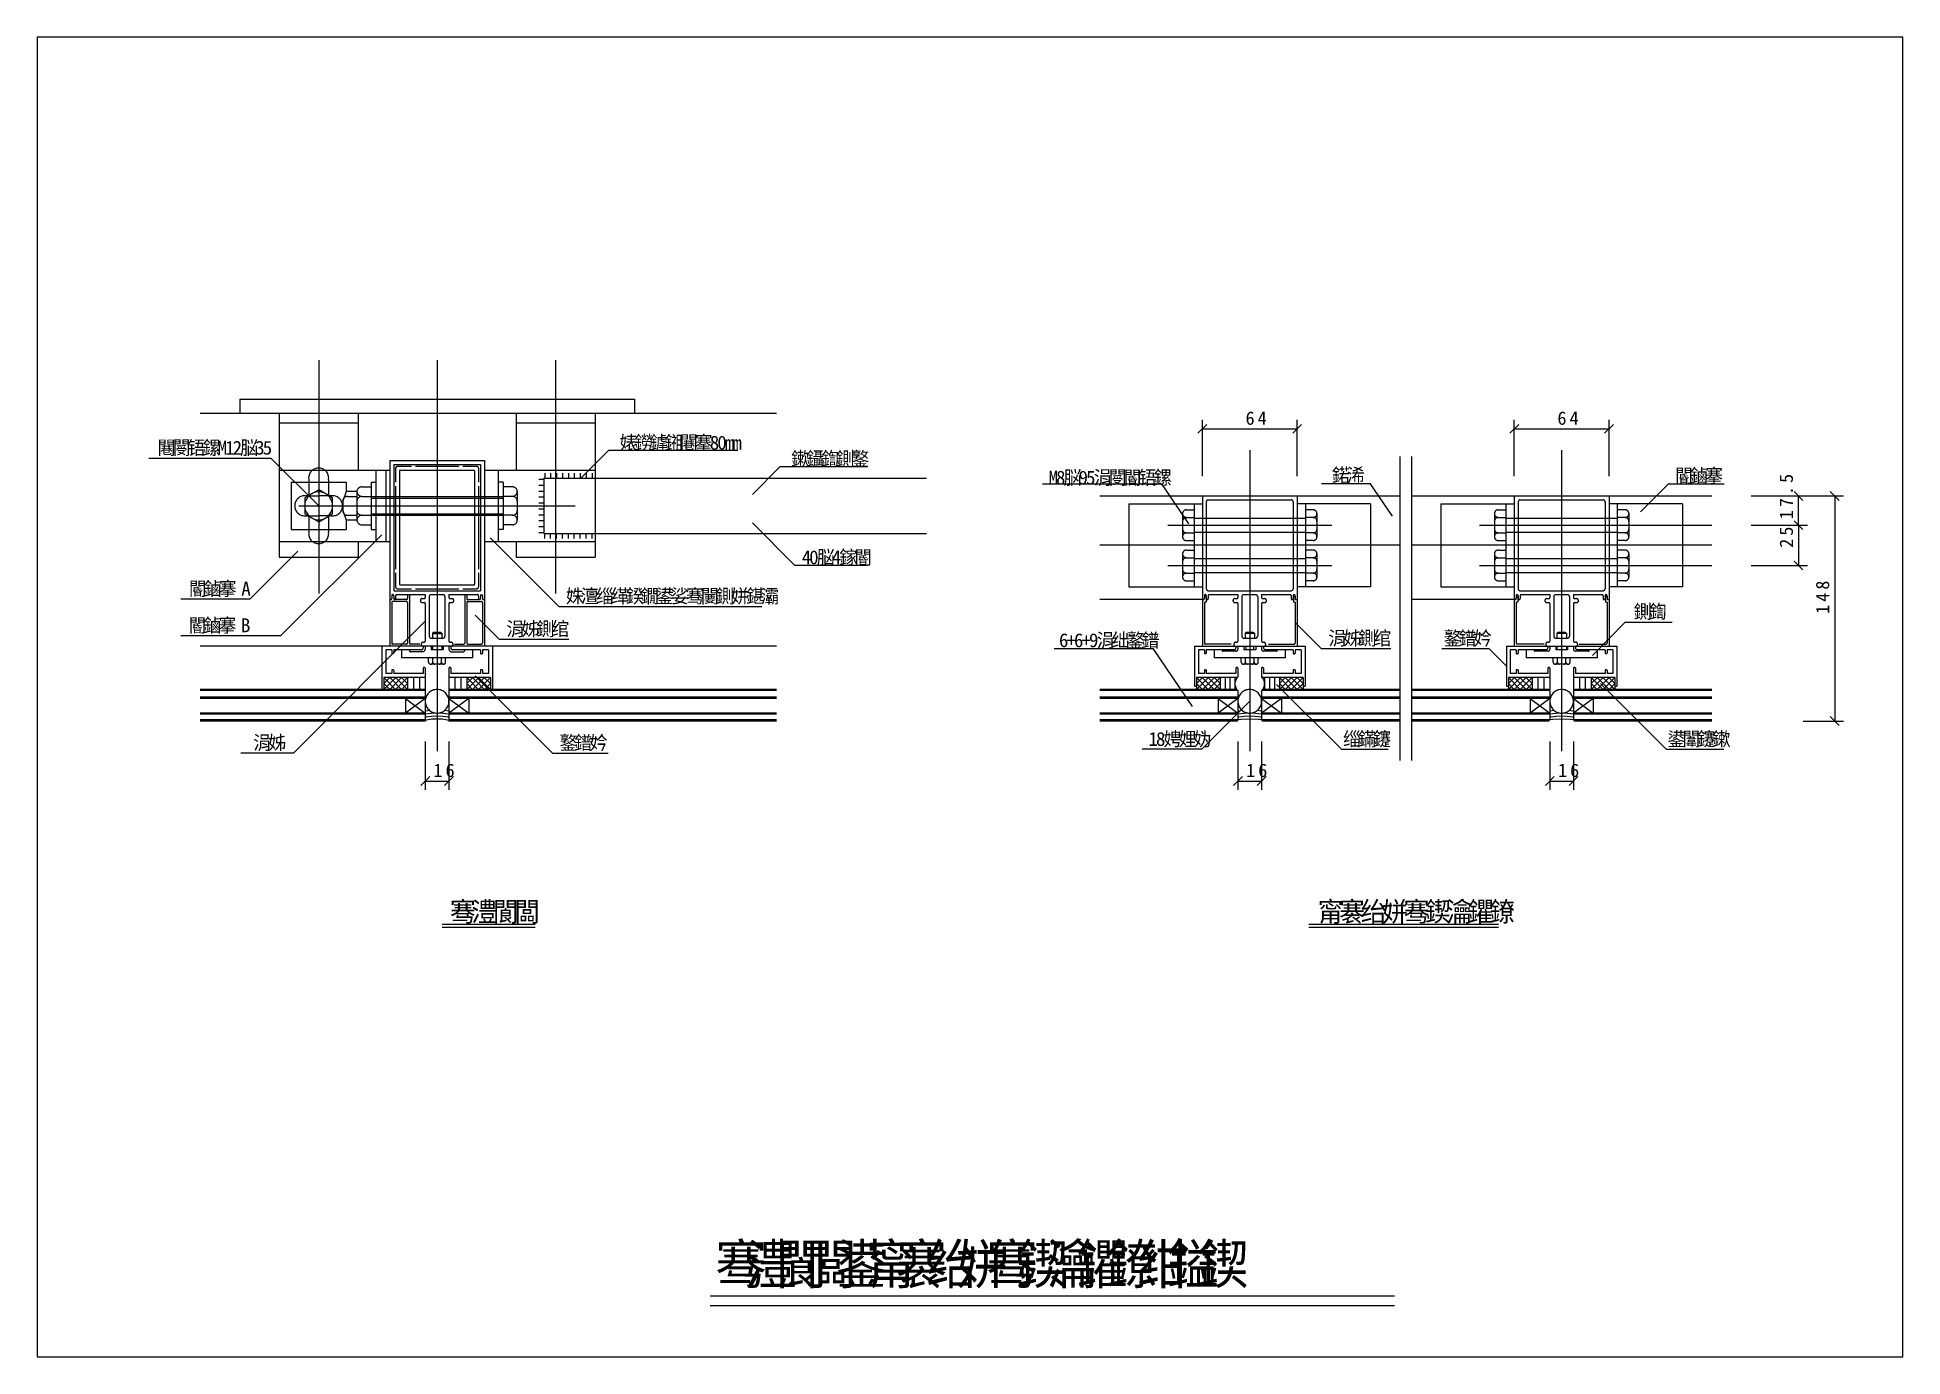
# Model space of a CAD drawing. Header units: metres. Extents: x 0 to 420, y 0 to 297.
import ezdxf

# ---------------------------------------------------------------- set-up
doc = ezdxf.new("R2010")
doc.units = ezdxf.units.M

msp = doc.modelspace()

# ---------------------------------------------------------------- texts
for s, height, p in [('6', 3, (272.04, 209.78)), ('4', 3, (274.77, 209.78)), ('6', 3, (342.26, 209.78)), ('4', 3, (344.99, 209.78)), ('闀', 3.11, (27.08, 203.06)), ('閿', 3.11, (30.46, 203.06)), ('铻', 3.11, (33.84, 203.06)), ('鏍', 3.11, (37.22, 203.06)), ('M', 3.11, (40.6, 203.06)), ('1', 3.11, (42.3, 203.06)), ('2', 3.11, (43.99, 203.06)), ('脳', 3.11, (45.68, 203.06)), ('3', 3.11, (49.06, 203.06)), ('5', 3.11, (50.75, 203.06)), ('婊', 3.11, (131.13, 204.2)), ('鐒', 3.11, (134.51, 204.2)), ('鎼', 3.11, (137.89, 204.2)), ('鎺', 3.11, (141.28, 204.2)), ('闀', 3.11, (144.66, 204.2)), ('搴', 3.11, (148.04, 204.2)), ('8', 3.11, (151.42, 204.2)), ('0', 3.11, (153.11, 204.2)), ('m', 3.11, (154.8, 204.2)), ('m', 3.11, (156.49, 204.2)), ('鏉', 3.11, (169.75, 200.58)), ('鑷', 3.11, (173.13, 200.58)), ('鍧', 3.11, (176.51, 200.58)), ('鍘', 3.11, (179.89, 200.58)), ('鐜', 3.11, (183.28, 200.58)), ('M', 3.11, (227.69, 196.34)), ('8', 3.11, (229.38, 196.34)), ('脳', 3.11, (231.07, 196.34)), ('9', 3.11, (234.45, 196.34)), ('5', 3.11, (236.14, 196.34)), ('涓', 3.11, (237.83, 196.34)), ('閿', 3.11, (241.21, 196.34)), ('閽', 3.11, (244.59, 196.34)), ('铻', 3.11, (247.98, 196.34)), ('鏍', 3.11, (251.36, 196.34)), ('鍩', 3.11, (291.47, 196.88)), ('浠', 3.11, (294.85, 196.88)), ('閽', 3.11, (368.74, 196.78)), ('鏀', 3.11, (372.12, 196.78)), ('搴', 3.11, (375.5, 196.78)), ('4', 3.11, (172.11, 178.39)), ('0', 3.11, (173.8, 178.39)), ('脳', 3.11, (175.49, 178.39)), ('4', 3.11, (178.87, 178.39)), ('鎵', 3.11, (180.56, 178.39)), ('閽', 3.11, (183.94, 178.39)), ('閽', 3.11, (34.1, 171.34)), ('鏀', 3.11, (37.48, 171.34)), ('搴', 3.11, (40.86, 171.34)), ('A', 3.11, (45.94, 171.34)), ('姝', 3.11, (119, 169.66)), ('澶', 3.11, (122.38, 169.66)), ('缁', 3.11, (125.76, 169.66)), ('缂', 3.11, (129.14, 169.66)), ('鍨', 3.11, (132.52, 169.66)), ('鐗', 3.11, (135.9, 169.66)), ('鍙', 3.11, (139.29, 169.66)), ('娑', 3.11, (142.67, 169.66)), ('骞', 3.11, (146.05, 169.66)), ('闄', 3.11, (149.43, 169.66)), ('鍘', 3.11, (152.81, 169.66)), ('姘', 3.11, (156.19, 169.66)), ('鍖', 3.11, (159.58, 169.66)), ('灞', 3.11, (162.96, 169.66)), ('鍘', 3.11, (359.47, 166.17)), ('鍧', 3.11, (362.85, 166.17)), ('閽', 3.11, (34.03, 163.08)), ('鏀', 3.11, (37.41, 163.08)), ('搴', 3.11, (40.79, 163.08)), ('B', 3.11, (45.86, 163.08)), ('涓', 3.11, (105.6, 162.3)), ('姊', 3.11, (108.98, 162.3)), ('鍘', 3.11, (112.36, 162.3)), ('绾', 3.11, (115.74, 162.3)), ('6', 3.11, (230.04, 159.72)), ('+', 3.11, (231.73, 159.72)), ('6', 3.11, (233.42, 159.72)), ('+', 3.11, (235.11, 159.72)), ('9', 3.11, (236.8, 159.72)), ('涓', 3.11, (238.49, 159.72)), ('绌', 3.11, (241.88, 159.72)), ('鐜', 3.11, (245.26, 159.72)), ('鐠', 3.11, (248.64, 159.72)), ('涓', 3.11, (290.68, 160.19)), ('姊', 3.11, (294.06, 160.19)), ('鍘', 3.11, (297.44, 160.19)), ('绾', 3.11, (300.82, 160.19)), ('鐜', 3.11, (316.64, 160.17)), ('鐠', 3.11, (320.02, 160.17)), ('妗', 3.11, (323.4, 160.17)), ('涓', 3.11, (48.6, 136.67)), ('姊', 3.11, (51.98, 136.67)), ('鐜', 3.11, (117.57, 136.65)), ('鐠', 3.11, (120.95, 136.65)), ('妗', 3.11, (124.33, 136.65)), ('1', 3.11, (250.2, 137.5)), ('8', 3.11, (251.89, 137.5)), ('娉', 3.11, (253.58, 137.5)), ('娌', 3.11, (256.96, 137.5)), ('妫', 3.11, (260.34, 137.5)), ('缁', 3.11, (293.97, 137.5)), ('鏋', 3.11, (297.35, 137.5)), ('鑳', 3.11, (300.74, 137.5)), ('鍙', 3.11, (367.01, 137.5)), ('闈', 3.11, (370.39, 137.5)), ('鑳', 3.11, (373.77, 137.5)), ('鏉', 3.11, (377.15, 137.5)), ('1', 3, (89.2, 130.49)), ('6', 3, (91.92, 130.49)), ('1', 3, (272.17, 130.49)), ('6', 3, (274.9, 130.49)), ('1', 3, (342.39, 130.49)), ('6', 3, (345.12, 130.49)), ('骞', 4.44, (92.92, 97.95)), ('澧', 4.44, (97.75, 97.95)), ('閬', 4.44, (102.58, 97.95)), ('闆', 4.44, (107.41, 97.95)), ('甯', 4.44, (288.31, 97.97)), ('褰', 4.44, (293.15, 97.97)), ('绐', 4.44, (297.98, 97.97)), ('姘', 4.44, (302.81, 97.97)), ('骞', 4.44, (307.64, 97.97)), ('鍥', 4.44, (312.47, 97.97)), ('瀹', 4.44, (317.3, 97.97)), ('鑺', 4.44, (322.13, 97.97)), ('鐐', 4.44, (326.96, 97.97)), ('骞', 8.91, (152.63, 16.38)), ('澧', 8.91, (159.41, 16.38)), ('閬', 8.91, (166.19, 16.38)), ('闆', 8.91, (172.98, 16.38)), ('鍙', 8.91, (179.76, 16.38)), ('甯', 8.91, (186.54, 16.38)), ('褰', 8.91, (193.32, 16.38)), ('绐', 8.91, (200.11, 16.38)), ('姘', 8.91, (206.89, 16.38)), ('骞', 8.91, (213.67, 16.38)), ('鍥', 8.91, (220.45, 16.38)), ('瀹', 8.91, (227.24, 16.38)), ('鑺', 8.91, (234.02, 16.38)), ('鐐', 8.91, (240.8, 16.38)), ('绀', 8.91, (247.58, 16.38)), ('鎰', 8.91, (254.37, 16.38)), ('鍥', 8.91, (261.15, 16.38))]:
    msp.add_text(s, height=height).set_placement(p)
for s, p in [('5', (395.29, 196.69)), ('.', (395.29, 193.96)), ('7', (395.29, 191.24)), ('1', (395.29, 188.51)), ('5', (395.29, 184.81)), ('2', (395.29, 182.09)), ('8', (403.45, 172.66)), ('4', (403.45, 169.93)), ('1', (403.45, 167.21))]:
    msp.add_text(s, height=3, rotation=90).set_placement(p)

# ---------------------------------------------------------------- linework, layer by layer
for p, q in [((420, 297), (0, 297)), ((0, 297), (0, 0)), ((420, 0), (420, 297)), ((63.35, 224.31), (63.35, 171.81)), ((90.02, 224.31), (90.02, 136.29)), ((116.68, 224.31), (116.68, 171.81)), ((45.57, 215.54), (134.46, 215.54)), ((45.57, 215.54), (45.57, 212.43)), ((134.46, 215.54), (134.46, 212.43)), ((36.68, 212.43), (166.4, 212.43)), ((45.57, 212.43), (133.81, 212.43)), ((54.46, 212.43), (54.46, 179.98)), ((54.46, 210.2), (72.24, 210.2)), ((72.24, 212.43), (72.24, 199.54)), ((107.79, 212.43), (107.79, 199.54)), ((107.79, 210.2), (125.57, 210.2)), ((125.57, 212.43), (125.57, 179.98)), ((262.32, 198.2), (262.32, 210.87)), ((283.65, 198.2), (283.65, 210.87)), ((332.54, 198.2), (332.54, 210.87)), ((353.88, 198.2), (353.88, 210.87)), ((263.32, 209.87), (261.32, 207.87)), ((262.32, 208.87), (283.65, 208.87)), ((282.65, 207.87), (284.65, 209.87)), ((333.54, 209.87), (331.54, 207.87)), ((332.54, 208.87), (353.88, 208.87)), ((352.88, 207.87), (354.88, 209.87)), ((25.08, 202.29), (52.59, 202.29)), ((63.35, 191.54), (52.59, 202.29)), ((79.35, 201.76), (79.35, 171.54)), ((79.35, 201.76), (100.68, 201.76)), ((100.68, 201.76), (100.68, 171.54)), ((122.38, 197.76), (128.67, 204.04)), ((128.67, 204.04), (157.69, 204.04)), ((272.99, 204.04), (272.99, 136.29)), ((306.77, 202.65), (306.77, 134.2)), ((309.43, 202.65), (309.43, 134.2)), ((343.21, 204.04), (343.21, 136.29)), ((54.46, 199.54), (79.35, 199.54)), ((76.24, 199.54), (76.24, 183.54)), ((78.46, 199.54), (78.46, 183.54)), ((80.24, 200.87), (80.24, 172.43)), ((80.24, 200.87), (99.79, 200.87)), ((80.68, 199.98), (80.68, 196.87)), ((81.13, 200.43), (84.24, 200.43)), ((81.57, 199.4), (81.57, 173.89)), ((81.7, 199.54), (98.33, 199.54)), ((85.13, 200.43), (94.9, 200.43)), ((95.79, 200.43), (98.9, 200.43)), ((98.46, 199.4), (98.46, 173.89)), ((99.35, 199.98), (99.35, 196.87)), ((99.79, 200.87), (99.79, 172.43)), ((100.68, 199.54), (125.57, 199.54)), ((103.79, 199.54), (103.79, 183.54)), ((112.9, 197.54), (114.02, 197.54)), ((114.02, 197.76), (200.18, 197.76)), ((114.02, 197.76), (114.02, 185.31)), ((114.24, 198.87), (114.24, 197.76)), ((115.57, 198.87), (115.57, 197.76)), ((116.9, 198.87), (116.9, 197.76)), ((118.24, 198.87), (118.24, 197.76)), ((119.57, 198.87), (119.57, 197.76)), ((120.9, 198.87), (120.9, 197.76)), ((122.24, 198.87), (122.24, 197.76)), ((123.57, 198.87), (123.57, 197.76)), ((124.9, 198.87), (124.9, 197.76)), ((161, 194.12), (167.29, 200.41)), ((167.29, 200.41), (186.95, 200.41)), ((57.13, 196.87), (57.13, 186.2)), ((57.13, 196.87), (69.57, 196.87)), ((63.35, 195.16), (60.21, 193.35)), ((60.21, 193.35), (60.21, 189.72)), ((60.62, 193.76), (63.35, 193.76)), ((61.13, 197.39), (61.13, 193.88)), ((66.49, 193.35), (63.35, 195.16)), ((66.08, 193.76), (63.35, 193.76)), ((65.57, 197.39), (65.57, 193.88)), ((66.49, 189.72), (66.49, 193.35)), ((69.57, 194.74), (68.77, 192.6)), ((69.57, 196.87), (69.57, 194.74)), ((71.97, 194.74), (69.57, 194.74)), ((69.84, 193.67), (71.97, 193.67)), ((71.97, 194.74), (71.97, 188.34)), ((73.04, 195.8), (75.17, 195.8)), ((73.04, 193.67), (75.17, 193.67)), ((75.17, 196.87), (75.17, 186.2)), ((75.17, 196.87), (76.24, 196.87)), ((75.17, 193.67), (104.86, 193.67)), ((75.17, 193.23), (104.86, 193.23)), ((80.68, 195.98), (80.68, 177.31)), ((99.35, 195.98), (99.35, 177.31)), ((104.86, 196.87), (103.79, 196.87)), ((104.86, 196.87), (104.86, 186.2)), ((106.99, 195.8), (104.86, 195.8)), ((106.99, 193.67), (104.86, 193.67)), ((108.06, 194.74), (108.06, 188.34)), ((112.9, 196.2), (114.02, 196.2)), ((112.9, 194.87), (114.02, 194.87)), ((112.9, 193.54), (114.02, 193.54)), ((226.34, 196.45), (253.16, 196.45)), ((239.21, 193.76), (306.77, 193.76)), ((259.25, 187.46), (253.16, 196.45)), ((262.32, 193.76), (262.32, 171.54)), ((283.65, 193.76), (283.65, 171.54)), ((289.17, 196.57), (300.13, 196.57)), ((305.11, 189.21), (300.13, 196.57)), ((309.43, 193.76), (376.99, 193.76)), ((332.54, 193.76), (332.54, 171.54)), ((353.88, 193.76), (353.88, 171.54)), ((360.99, 190.2), (367.27, 196.48)), ((367.27, 196.48), (379.77, 196.48)), ((385.88, 193.76), (398.54, 193.76)), ((397.54, 192.76), (395.54, 194.76)), ((396.54, 187.18), (396.54, 193.76)), ((397.59, 193.76), (406.7, 193.76)), ((405.7, 192.76), (403.7, 194.76)), ((404.7, 193.76), (404.7, 143.09)), ((58.9, 191.54), (121.13, 191.54)), ((60.21, 189.72), (63.35, 187.91)), ((60.21, 189.72), (60.21, 189.72)), ((60.62, 189.31), (63.35, 189.31)), ((61.13, 189.2), (61.13, 185.69)), ((63.35, 187.91), (66.49, 189.72)), ((66.08, 189.31), (63.35, 189.31)), ((65.57, 189.2), (65.57, 185.69)), ((68.77, 192.6), (68.77, 190.47)), ((68.77, 190.47), (69.57, 188.34)), ((69.84, 189.4), (71.97, 189.4)), ((71.97, 192.6), (71.97, 190.47)), ((73.04, 189.4), (75.17, 189.4)), ((75.17, 189.76), (104.86, 189.76)), ((75.17, 189.4), (104.86, 189.4)), ((106.99, 189.4), (104.86, 189.4)), ((108.06, 192.6), (108.06, 190.47)), ((112.9, 192.2), (114.02, 192.2)), ((112.9, 190.87), (114.02, 190.87)), ((112.9, 189.54), (114.02, 189.54)), ((245.79, 191.98), (262.32, 191.98)), ((245.79, 191.98), (245.79, 173.31)), ((257.85, 189.78), (257.85, 184.58)), ((258.72, 190.65), (260.45, 190.65)), ((260.45, 191.98), (260.45, 173.31)), ((263.21, 192.43), (263.21, 172.87)), ((263.65, 192.87), (282.32, 192.87)), ((282.77, 192.43), (282.77, 172.87)), ((300.19, 191.98), (283.65, 191.98)), ((285.52, 191.98), (285.52, 173.31)), ((287.25, 190.65), (285.52, 190.65)), ((288.12, 189.78), (288.12, 184.58)), ((300.19, 191.98), (300.19, 173.31)), ((316.01, 191.98), (316.01, 173.31)), ((316.01, 191.98), (332.54, 191.98)), ((328.08, 189.78), (328.08, 184.58)), ((328.94, 190.65), (330.68, 190.65)), ((330.68, 191.98), (330.68, 173.31)), ((333.43, 192.43), (333.43, 172.87)), ((333.88, 192.87), (352.54, 192.87)), ((352.99, 192.43), (352.99, 172.87)), ((370.41, 191.98), (353.88, 191.98)), ((355.74, 191.98), (355.74, 173.31)), ((357.48, 190.65), (355.74, 190.65)), ((358.34, 189.78), (358.34, 184.58)), ((370.41, 191.98), (370.41, 173.31)), ((77.58, 185.04), (54.86, 162.31)), ((57.13, 186.2), (69.57, 186.2)), ((71.97, 188.34), (69.57, 188.34)), ((69.57, 188.34), (69.57, 186.2)), ((73.04, 187.27), (75.17, 187.27)), ((75.17, 186.2), (76.24, 186.2)), ((104.86, 186.2), (103.79, 186.2)), ((106.99, 187.27), (104.86, 187.27)), ((112.9, 188.2), (114.02, 188.2)), ((112.9, 186.87), (114.02, 186.87)), ((112.9, 185.54), (114.02, 185.54)), ((114.02, 185.31), (200.18, 185.31)), ((114.24, 184.2), (114.24, 185.31)), ((115.57, 184.2), (115.57, 185.31)), ((116.9, 184.2), (116.9, 185.31)), ((118.24, 184.2), (118.24, 185.31)), ((119.57, 184.2), (119.57, 185.31)), ((120.9, 184.2), (120.9, 185.31)), ((122.24, 184.2), (122.24, 185.31)), ((123.57, 184.2), (123.57, 185.31)), ((124.9, 184.2), (124.9, 185.31)), ((161, 187.72), (170.52, 178.21)), ((254.52, 187.18), (291.46, 187.18)), ((257.85, 188.05), (257.85, 186.31)), ((258.72, 188.91), (260.45, 188.91)), ((258.72, 185.45), (260.45, 185.45)), ((260.45, 188.78), (285.52, 188.78)), ((260.45, 185.58), (285.52, 185.58)), ((287.25, 188.91), (285.52, 188.91)), ((287.25, 185.45), (285.52, 185.45)), ((288.12, 188.05), (288.12, 186.31)), ((324.74, 187.18), (376.99, 187.18)), ((328.08, 188.05), (328.08, 186.31)), ((328.94, 188.91), (330.68, 188.91)), ((328.94, 185.45), (330.68, 185.45)), ((330.68, 188.78), (355.74, 188.78)), ((330.68, 185.58), (355.74, 185.58)), ((357.48, 188.91), (355.74, 188.91)), ((357.48, 185.45), (355.74, 185.45)), ((358.34, 188.05), (358.34, 186.31)), ((385.88, 187.18), (398.54, 187.18)), ((385.88, 187.18), (398.54, 187.18)), ((395.54, 188.18), (397.54, 186.18)), ((397.54, 186.18), (395.54, 188.18)), ((396.54, 187.18), (396.54, 178.11)), ((58.66, 181.33), (47.9, 170.57)), ((54.46, 183.54), (79.35, 183.54)), ((72.24, 183.54), (72.24, 179.98)), ((100.68, 183.54), (125.57, 183.54)), ((101.97, 184.33), (117.41, 168.89)), ((107.79, 183.54), (107.79, 179.98)), ((306.77, 182.65), (239.21, 182.65)), ((257.85, 180.71), (257.85, 175.51)), ((258.72, 183.71), (260.45, 183.71)), ((258.72, 181.58), (260.45, 181.58)), ((287.25, 183.71), (285.52, 183.71)), ((287.25, 181.58), (285.52, 181.58)), ((288.12, 180.71), (288.12, 175.51)), ((376.99, 182.65), (309.43, 182.65)), ((328.08, 180.71), (328.08, 175.51)), ((328.94, 183.71), (330.68, 183.71)), ((328.94, 181.58), (330.68, 181.58)), ((357.48, 183.71), (355.74, 183.71)), ((357.48, 181.58), (355.74, 181.58)), ((358.34, 180.71), (358.34, 175.51)), ((54.46, 179.98), (72.24, 179.98)), ((80.68, 176.43), (80.68, 173.31)), ((99.35, 176.43), (99.35, 173.31)), ((107.79, 179.98), (125.57, 179.98)), ((170.52, 178.21), (186.95, 178.21)), ((254.52, 178.11), (291.46, 178.11)), ((257.85, 178.98), (257.85, 177.25)), ((258.72, 179.85), (260.45, 179.85)), ((260.45, 179.71), (285.52, 179.71)), ((260.45, 176.51), (285.52, 176.51)), ((287.25, 179.85), (285.52, 179.85)), ((288.12, 178.98), (288.12, 177.25)), ((324.74, 178.11), (376.99, 178.11)), ((328.08, 178.98), (328.08, 177.25)), ((328.94, 179.85), (330.68, 179.85)), ((330.68, 179.71), (355.74, 179.71)), ((330.68, 176.51), (355.74, 176.51)), ((357.48, 179.85), (355.74, 179.85)), ((358.34, 178.98), (358.34, 177.25)), ((385.88, 178.11), (398.54, 178.11)), ((395.54, 179.11), (397.54, 177.11)), ((80.24, 172.43), (99.79, 172.43)), ((81.13, 172.87), (84.24, 172.87)), ((81.7, 173.76), (98.33, 173.76)), ((85.13, 172.87), (94.9, 172.87)), ((95.79, 172.87), (98.9, 172.87)), ((245.79, 173.31), (262.32, 173.31)), ((258.72, 176.38), (260.45, 176.38)), ((258.72, 174.65), (260.45, 174.65)), ((263.65, 172.43), (282.32, 172.43)), ((300.19, 173.31), (283.65, 173.31)), ((287.25, 176.38), (285.52, 176.38)), ((287.25, 174.65), (285.52, 174.65)), ((316.01, 173.31), (332.54, 173.31)), ((328.94, 176.38), (330.68, 176.38)), ((328.94, 174.65), (330.68, 174.65)), ((333.88, 172.43), (352.54, 172.43)), ((370.41, 173.31), (353.88, 173.31)), ((357.48, 176.38), (355.74, 176.38)), ((357.48, 174.65), (355.74, 174.65)), ((32.31, 170.57), (47.9, 170.57)), ((79.35, 171.54), (79.35, 170.65)), ((79.35, 170.65), (79.35, 170.56)), ((79.35, 170.56), (79.35, 159.98)), ((79.57, 170.43), (79.48, 170.43)), ((79.79, 171.31), (79.79, 170.65)), ((79.79, 169.76), (79.79, 160.65)), ((80.02, 171.54), (80.02, 171.54)), ((83.13, 169.98), (80.02, 169.98)), ((80.24, 171.31), (80.24, 170.65)), ((80.46, 170.43), (80.46, 170.43)), ((80.55, 170.43), (80.46, 170.43)), ((83.13, 170.43), (80.55, 170.43)), ((80.68, 171.31), (80.68, 170.65)), ((80.9, 171.54), (87.35, 171.54)), ((83.35, 171.54), (83.35, 170.65)), ((83.35, 169.76), (83.35, 160.65)), ((83.79, 171.54), (83.79, 160.65)), ((86.68, 170.65), (87.13, 170.65)), ((86.68, 169.76), (87.13, 169.76)), ((87.35, 171.54), (87.35, 170.87)), ((87.35, 169.54), (87.35, 161.09)), ((88.24, 171.09), (88.24, 162.2)), ((88.68, 171.54), (91.35, 171.54)), ((91.79, 171.09), (91.79, 162.2)), ((92.68, 171.54), (92.68, 170.87)), ((92.68, 171.54), (99.13, 171.54)), ((92.68, 169.54), (92.68, 161.09)), ((92.9, 170.65), (93.35, 170.65)), ((92.9, 169.76), (93.35, 169.76)), ((96.24, 171.54), (96.24, 160.65)), ((96.68, 171.54), (96.68, 170.65)), ((96.68, 169.76), (96.68, 160.65)), ((96.9, 170.43), (99.48, 170.43)), ((96.9, 169.98), (100.02, 169.98)), ((99.35, 171.31), (99.35, 170.65)), ((99.48, 170.43), (99.57, 170.43)), ((99.57, 170.43), (99.57, 170.43)), ((99.79, 171.31), (99.79, 170.65)), ((100.24, 171.31), (100.24, 170.65)), ((100.24, 169.76), (100.24, 160.65)), ((100.46, 170.43), (100.55, 170.43)), ((100.68, 171.54), (100.68, 170.65)), ((100.68, 170.65), (100.68, 170.56)), ((100.68, 170.56), (100.68, 159.98)), ((117.41, 168.89), (163.11, 168.89)), ((262.36, 170.46), (239.21, 170.46)), ((262.32, 171.54), (262.32, 170.65)), ((262.32, 170.65), (262.32, 170.56)), ((262.32, 170.56), (262.32, 159.98)), ((262.54, 170.43), (262.45, 170.43)), ((262.77, 171.31), (262.77, 170.65)), ((262.77, 171.08), (263.14, 171.08)), ((262.77, 169.88), (262.77, 160.65)), ((262.99, 171.54), (262.99, 171.54)), ((263.14, 171.08), (263.14, 169.96)), ((263.21, 171.31), (263.21, 170.65)), ((263.43, 170.43), (263.43, 170.43)), ((263.65, 171.31), (263.65, 170.65)), ((263.88, 171.54), (270.32, 171.54)), ((269.65, 170.65), (270.1, 170.65)), ((269.65, 169.76), (270.1, 169.76)), ((270.32, 171.54), (270.32, 170.87)), ((270.32, 169.54), (270.32, 161.09)), ((271.21, 171.09), (271.21, 162.2)), ((271.65, 171.54), (274.32, 171.54)), ((274.77, 171.09), (274.77, 162.2)), ((275.65, 171.54), (282.1, 171.54)), ((275.65, 171.54), (275.65, 170.87)), ((275.65, 169.54), (275.65, 161.09)), ((275.88, 170.65), (276.32, 170.65)), ((275.88, 169.76), (276.32, 169.76)), ((282.32, 171.31), (282.32, 170.65)), ((282.54, 170.43), (282.54, 170.43)), ((282.77, 171.31), (282.77, 170.65)), ((283.21, 171.08), (282.84, 171.08)), ((282.84, 171.08), (282.84, 169.96)), ((283.21, 171.31), (283.21, 170.65)), ((283.21, 169.88), (283.21, 160.65)), ((283.43, 170.43), (283.52, 170.43)), ((283.65, 171.54), (283.65, 170.65)), ((283.65, 170.65), (283.65, 170.56)), ((283.65, 170.56), (283.65, 159.98)), ((332.58, 170.46), (309.43, 170.46)), ((332.54, 171.54), (332.54, 170.65)), ((332.54, 170.65), (332.54, 170.56)), ((332.54, 170.56), (332.54, 159.98)), ((332.77, 170.43), (332.68, 170.43)), ((332.99, 171.31), (332.99, 170.65)), ((332.99, 171.08), (333.36, 171.08)), ((332.99, 169.88), (332.99, 160.65)), ((333.21, 171.54), (333.21, 171.54)), ((333.36, 171.08), (333.36, 169.96)), ((333.43, 171.31), (333.43, 170.65)), ((333.65, 170.43), (333.65, 170.43)), ((333.88, 171.31), (333.88, 170.65)), ((334.1, 171.54), (340.54, 171.54)), ((339.88, 170.65), (340.32, 170.65)), ((339.88, 169.76), (340.32, 169.76)), ((340.54, 171.54), (340.54, 170.87)), ((340.54, 169.54), (340.54, 161.09)), ((341.43, 171.09), (341.43, 162.2)), ((341.88, 171.54), (344.54, 171.54)), ((344.99, 171.09), (344.99, 162.2)), ((345.88, 171.54), (352.32, 171.54)), ((345.88, 171.54), (345.88, 170.87)), ((345.88, 169.54), (345.88, 161.09)), ((346.1, 170.65), (346.54, 170.65)), ((346.1, 169.76), (346.54, 169.76)), ((352.54, 171.31), (352.54, 170.65)), ((352.77, 170.43), (352.77, 170.43)), ((352.99, 171.31), (352.99, 170.65)), ((353.43, 171.08), (353.06, 171.08)), ((353.06, 171.08), (353.06, 169.96)), ((353.43, 171.31), (353.43, 170.65)), ((353.43, 169.88), (353.43, 160.65)), ((353.65, 170.43), (353.74, 170.43)), ((353.88, 171.54), (353.88, 170.65)), ((353.88, 170.65), (353.88, 170.56)), ((353.88, 170.56), (353.88, 159.98)), ((87.51, 165.71), (57.68, 135.88)), ((98.62, 166.9), (104.01, 161.51)), ((283.4, 165.09), (289.09, 159.4)), ((350.13, 157.87), (357.53, 165.33)), ((357.53, 165.33), (368.1, 165.32)), ((32.31, 162.31), (54.86, 162.31)), ((166.4, 159.98), (36.68, 159.98)), ((77.57, 159.98), (77.57, 150.2)), ((83.13, 160.43), (80.02, 160.43)), ((86.1, 160.43), (84.02, 160.43)), ((86.46, 160.43), (86.46, 160.2)), ((86.9, 159.98), (86.9, 159.58)), ((86.91, 160.87), (87.13, 160.87)), ((87.35, 159.98), (87.35, 159.27)), ((88.68, 161.76), (91.35, 161.76)), ((88.68, 159.98), (88.68, 159.14)), ((88.95, 162.86), (88.95, 161.76)), ((88.95, 162.86), (91.08, 162.86)), ((88.95, 162.81), (91.08, 162.81)), ((88.95, 159.98), (88.95, 159.14)), ((89.39, 163.09), (90.64, 163.09)), ((91.08, 162.86), (91.08, 161.76)), ((91.08, 159.98), (91.08, 159.14)), ((91.35, 159.98), (91.35, 159.14)), ((92.68, 159.98), (92.68, 159.27)), ((92.9, 160.87), (93.13, 160.87)), ((93.13, 159.98), (93.13, 159.58)), ((93.57, 160.43), (93.57, 160.2)), ((93.93, 160.43), (96.02, 160.43)), ((96.9, 160.43), (100.02, 160.43)), ((102.46, 159.98), (102.46, 150.2)), ((104.01, 161.51), (119.68, 161.51)), ((260.54, 159.98), (285.43, 159.98)), ((260.54, 159.98), (260.54, 150.96)), ((268.77, 160.43), (262.99, 160.43)), ((269.43, 160.43), (269.43, 160.2)), ((269.88, 160.87), (270.1, 160.87)), ((269.88, 159.98), (269.88, 159.58)), ((270.32, 159.98), (270.32, 159.27)), ((271.65, 161.76), (274.32, 161.76)), ((271.65, 159.98), (271.65, 159.14)), ((271.92, 162.86), (274.05, 162.86)), ((271.92, 162.86), (271.92, 161.76)), ((272.14, 159.98), (272.14, 159.14)), ((272.36, 163.09), (273.61, 163.09)), ((273.83, 159.98), (273.83, 159.14)), ((274.05, 162.86), (274.05, 161.76)), ((274.32, 159.98), (274.32, 159.14)), ((275.65, 159.98), (275.65, 159.27)), ((275.88, 160.87), (276.1, 160.87)), ((276.1, 159.98), (276.1, 159.58)), ((276.54, 160.43), (276.54, 160.2)), ((277.2, 160.43), (282.99, 160.43)), ((285.43, 159.98), (285.43, 150.96)), ((330.77, 159.98), (355.65, 159.98)), ((330.77, 159.98), (330.77, 150.96)), ((339.3, 160.43), (333.21, 160.43)), ((339.66, 160.43), (339.65, 160.2)), ((340.1, 160.87), (340.32, 160.87)), ((340.1, 159.98), (340.1, 159.58)), ((340.54, 159.98), (340.54, 159.27)), ((341.88, 161.76), (344.54, 161.76)), ((341.88, 159.98), (341.88, 159.14)), ((342.14, 162.86), (342.14, 161.76)), ((342.14, 162.86), (344.28, 162.86)), ((342.14, 159.98), (342.14, 159.14)), ((342.58, 163.09), (343.84, 163.09)), ((344.28, 162.86), (344.28, 161.76)), ((344.28, 159.98), (344.28, 159.14)), ((344.54, 159.98), (344.54, 159.14)), ((345.88, 159.98), (345.88, 159.27)), ((346.1, 160.87), (346.32, 160.87)), ((346.32, 159.98), (346.32, 159.58)), ((346.77, 160.43), (346.77, 160.2)), ((347.12, 160.43), (353.21, 160.43)), ((355.65, 159.98), (355.65, 150.96)), ((78.46, 159.14), (78.46, 153.76)), ((79.79, 159.14), (78.46, 159.14)), ((79.79, 159.14), (79.79, 158.38)), ((80.1, 158.25), (79.93, 158.25)), ((86.46, 159.14), (80.24, 159.14)), ((80.24, 159.14), (80.24, 158.38)), ((82.02, 159.14), (82.02, 157.31)), ((98.02, 157.31), (82.02, 157.31)), ((86.9, 158.69), (84.02, 158.69)), ((88.1, 156.35), (88.1, 157.31)), ((91.46, 155.87), (88.58, 155.87)), ((91.35, 159.14), (88.68, 159.14)), ((89.06, 156.35), (89.06, 157.31)), ((90.5, 155.87), (89.54, 155.87)), ((90.98, 156.35), (90.98, 157.31)), ((91.94, 156.35), (91.94, 157.31)), ((93.13, 158.69), (96.02, 158.69)), ((99.79, 159.14), (93.57, 159.14)), ((98.02, 159.14), (98.02, 157.31)), ((99.79, 159.14), (99.79, 158.38)), ((100.1, 158.25), (99.93, 158.25)), ((101.57, 159.14), (100.24, 159.14)), ((100.24, 159.14), (100.24, 158.38)), ((101.57, 159.14), (101.57, 153.76)), ((228.92, 159.4), (251.26, 159.4)), ((260.08, 146.38), (251.26, 159.4)), ((261.43, 159.14), (261.43, 153.76)), ((262.77, 159.14), (261.43, 159.14)), ((262.77, 159.14), (262.77, 158.38)), ((263.08, 158.25), (262.9, 158.25)), ((269.43, 159.14), (263.21, 159.14)), ((263.21, 159.14), (263.21, 158.38)), ((264.99, 159.14), (264.99, 157.31)), ((280.99, 157.31), (264.99, 157.31)), ((266.77, 159.14), (266.77, 159.05)), ((269.88, 158.83), (266.99, 158.83)), ((271.07, 156.35), (271.07, 157.31)), ((274.43, 155.87), (271.55, 155.87)), ((274.32, 159.14), (271.65, 159.14)), ((272.03, 156.35), (272.03, 157.31)), ((273.47, 155.87), (272.51, 155.87)), ((273.95, 156.35), (273.95, 157.31)), ((274.91, 156.35), (274.91, 157.31)), ((278.99, 158.83), (276.1, 158.83)), ((282.77, 159.14), (276.54, 159.14)), ((279.21, 159.14), (279.21, 159.05)), ((280.99, 159.14), (280.99, 157.31)), ((282.77, 159.14), (282.77, 158.38)), ((283.08, 158.25), (282.9, 158.25)), ((283.21, 159.14), (283.21, 158.38)), ((284.54, 159.14), (283.21, 159.14)), ((284.54, 159.14), (284.54, 153.76)), ((289.09, 159.4), (304.76, 159.4)), ((316.27, 159.4), (326.84, 159.4)), ((326.84, 159.4), (330.77, 155.47)), ((331.65, 159.14), (331.65, 153.76)), ((332.99, 159.14), (331.65, 159.14)), ((332.99, 159.14), (332.99, 158.38)), ((333.3, 158.25), (333.12, 158.25)), ((339.65, 159.14), (333.43, 159.14)), ((333.43, 159.14), (333.43, 158.38)), ((335.21, 159.14), (335.21, 157.31)), ((351.21, 157.31), (335.21, 157.31)), ((336.99, 159.14), (336.99, 159.05)), ((340.1, 158.83), (337.21, 158.83)), ((341.29, 156.35), (341.29, 157.31)), ((344.65, 155.87), (341.77, 155.87)), ((344.54, 159.14), (341.88, 159.14)), ((342.25, 156.35), (342.25, 157.31)), ((343.69, 155.87), (342.73, 155.87)), ((344.17, 156.35), (344.17, 157.31)), ((345.13, 156.35), (345.13, 157.31)), ((349.21, 158.83), (346.32, 158.83)), ((352.99, 159.14), (346.77, 159.14)), ((349.43, 159.14), (349.43, 159.05)), ((351.21, 159.14), (351.21, 157.31)), ((352.99, 159.14), (352.99, 158.38)), ((353.3, 158.25), (353.12, 158.25)), ((354.77, 159.14), (353.43, 159.14)), ((353.43, 159.14), (353.43, 158.38)), ((354.77, 159.14), (354.77, 153.76)), ((87.22, 152.91), (78.02, 152.91)), ((78.02, 152.91), (78.02, 150.2)), ((78.02, 150.2), (80.73, 152.91)), ((78.02, 151.54), (79.39, 152.91)), ((80.68, 150.2), (78.02, 152.87)), ((79.35, 150.2), (78.02, 151.54)), ((79.79, 153.76), (78.46, 153.76)), ((79.35, 150.2), (82.02, 152.91)), ((82.02, 150.2), (79.35, 152.91)), ((79.79, 154.51), (79.79, 153.76)), ((80.1, 154.65), (79.93, 154.65)), ((80.24, 154.51), (80.24, 153.76)), ((86.9, 153.76), (80.24, 153.76)), ((83.35, 150.2), (80.64, 152.91)), ((80.68, 150.2), (83.35, 152.87)), ((83.35, 151.54), (81.97, 152.91)), ((82.02, 150.2), (83.35, 151.54)), ((83.35, 152.91), (83.35, 150.2)), ((84.68, 152.91), (84.68, 150.2)), ((86.02, 152.91), (86.02, 150.2)), ((86.9, 154.99), (86.9, 153.76)), ((87.22, 155.13), (87.04, 155.13)), ((87.35, 154.99), (87.35, 153.05)), ((87.35, 152.91), (87.35, 150.2)), ((92.68, 154.99), (92.68, 153.05)), ((92.68, 152.91), (92.68, 150.2)), ((92.99, 155.13), (92.82, 155.13)), ((102.02, 152.91), (92.82, 152.91)), ((93.13, 154.99), (93.13, 153.76)), ((99.79, 153.76), (93.13, 153.76)), ((94.02, 152.91), (94.02, 150.2)), ((95.35, 152.91), (95.35, 150.2)), ((96.68, 150.2), (99.39, 152.91)), ((96.68, 151.54), (98.06, 152.91)), ((96.68, 152.91), (96.68, 150.2)), ((99.35, 150.2), (96.68, 152.87)), ((98.02, 150.2), (96.68, 151.54)), ((98.02, 150.2), (100.68, 152.91)), ((100.68, 150.2), (98.02, 152.91)), ((98.62, 153.24), (115.98, 135.88)), ((102.02, 150.2), (99.3, 152.91)), ((99.35, 150.2), (102.02, 152.87)), ((99.79, 154.51), (99.79, 153.76)), ((100.1, 154.65), (99.93, 154.65)), ((100.24, 154.51), (100.24, 153.76)), ((101.57, 153.76), (100.24, 153.76)), ((102.02, 151.54), (100.64, 152.91)), ((100.68, 150.2), (102.02, 151.54)), ((102.02, 152.91), (102.02, 150.2)), ((270.19, 152.91), (260.99, 152.91)), ((260.99, 152.91), (260.99, 150.2)), ((260.99, 150.2), (263.7, 152.91)), ((260.99, 151.54), (262.32, 152.87)), ((263.65, 150.2), (260.99, 152.87)), ((262.32, 150.2), (260.99, 151.54)), ((262.77, 153.76), (261.43, 153.76)), ((264.99, 150.2), (262.28, 152.91)), ((262.32, 150.2), (265.03, 152.91)), ((262.77, 154.51), (262.77, 153.76)), ((263.08, 154.65), (262.9, 154.65)), ((263.21, 154.51), (263.21, 153.76)), ((269.88, 153.76), (263.21, 153.76)), ((266.32, 150.2), (263.61, 152.91)), ((263.65, 150.2), (266.32, 152.87)), ((266.32, 151.54), (264.99, 152.87)), ((264.99, 150.2), (266.32, 151.54)), ((266.32, 152.91), (266.32, 150.2)), ((267.43, 152.91), (267.43, 150.2)), ((268.54, 152.91), (268.54, 150.2)), ((269.65, 152.91), (269.65, 150.2)), ((269.88, 154.99), (269.88, 153.76)), ((270.19, 155.13), (270.01, 155.13)), ((270.32, 154.99), (270.32, 153.05)), ((275.65, 154.99), (275.65, 153.05)), ((275.97, 155.13), (275.79, 155.13)), ((284.99, 152.91), (275.79, 152.91)), ((276.1, 154.99), (276.1, 153.76)), ((282.77, 153.76), (276.1, 153.76)), ((276.32, 152.91), (276.32, 150.2)), ((277.43, 152.91), (277.43, 150.2)), ((278.54, 152.91), (278.54, 150.2)), ((278.99, 151.35), (293.61, 136.73)), ((279.65, 150.2), (282.37, 152.91)), ((279.65, 152.91), (279.65, 150.2)), ((282.32, 150.2), (279.65, 152.87)), ((279.65, 151.54), (280.99, 152.87)), ((280.99, 150.2), (279.65, 151.54)), ((283.65, 150.2), (280.94, 152.91)), ((280.99, 150.2), (283.7, 152.91)), ((284.99, 150.2), (282.28, 152.91)), ((282.32, 150.2), (284.99, 152.87)), ((282.77, 154.51), (282.77, 153.76)), ((283.08, 154.65), (282.9, 154.65)), ((283.21, 154.51), (283.21, 153.76)), ((284.54, 153.76), (283.21, 153.76)), ((284.99, 151.54), (283.65, 152.87)), ((283.65, 150.2), (284.99, 151.54)), ((284.99, 152.91), (284.99, 150.2)), ((340.41, 152.91), (331.21, 152.91)), ((331.21, 152.91), (331.21, 150.2)), ((331.21, 151.54), (332.59, 152.91)), ((331.21, 150.2), (333.92, 152.91)), ((333.88, 150.2), (331.21, 152.87)), ((332.54, 150.2), (331.21, 151.54)), ((332.99, 153.76), (331.65, 153.76)), ((335.21, 150.2), (332.54, 152.91)), ((332.54, 150.2), (335.21, 152.91)), ((332.99, 154.51), (332.99, 153.76)), ((333.3, 154.65), (333.12, 154.65)), ((333.43, 154.51), (333.43, 153.76)), ((340.1, 153.76), (333.43, 153.76)), ((336.54, 150.2), (333.83, 152.91)), ((333.88, 150.2), (336.54, 152.87)), ((336.54, 151.54), (335.17, 152.91)), ((335.21, 150.2), (336.54, 151.54)), ((336.54, 152.91), (336.54, 150.2)), ((337.88, 152.91), (337.88, 150.2)), ((339.21, 152.91), (339.21, 150.2)), ((340.1, 154.99), (340.1, 153.76)), ((340.41, 155.13), (340.23, 155.13)), ((340.54, 154.99), (340.54, 153.05)), ((340.54, 152.91), (340.54, 150.2)), ((345.88, 154.99), (345.88, 153.05)), ((345.88, 152.91), (345.88, 150.2)), ((346.19, 155.13), (346.01, 155.13)), ((355.21, 152.91), (346.01, 152.91)), ((346.32, 154.99), (346.32, 153.76)), ((352.99, 153.76), (346.32, 153.76)), ((347.21, 152.91), (347.21, 150.2)), ((348.54, 152.91), (348.54, 150.2)), ((349.88, 152.91), (349.88, 150.2)), ((349.88, 151.54), (351.25, 152.91)), ((349.88, 150.2), (352.59, 152.91)), ((352.54, 150.2), (349.88, 152.87)), ((351.21, 150.2), (349.88, 151.54)), ((353.88, 150.2), (351.21, 152.91)), ((351.21, 150.2), (353.88, 152.91)), ((351.98, 151.51), (366.76, 136.73)), ((355.21, 150.2), (352.5, 152.91)), ((352.54, 150.2), (355.21, 152.87)), ((352.99, 154.51), (352.99, 153.76)), ((353.3, 154.65), (353.12, 154.65)), ((353.43, 154.51), (353.43, 153.76)), ((354.77, 153.76), (353.43, 153.76)), ((355.21, 151.54), (353.83, 152.91)), ((353.88, 150.2), (355.21, 151.54)), ((355.21, 152.91), (355.21, 150.2)), ((87.35, 150.2), (36.68, 150.2)), ((87.35, 149.94), (36.68, 149.94)), ((87.35, 148.43), (36.68, 148.43)), ((87.35, 148.16), (36.68, 148.16)), ((82.9, 148.16), (87.35, 144.87)), ((87.35, 148.16), (82.9, 144.87)), ((82.9, 148.16), (82.9, 144.87)), ((87.35, 150.2), (87.35, 143.09)), ((166.4, 150.2), (92.68, 150.2)), ((92.68, 150.2), (92.68, 143.09)), ((166.4, 149.94), (92.68, 149.94)), ((166.4, 148.43), (92.68, 148.43)), ((166.4, 148.16), (92.68, 148.16)), ((92.68, 148.16), (97.13, 144.87)), ((97.13, 148.16), (92.68, 144.87)), ((97.13, 148.16), (97.13, 144.87)), ((270.05, 150.2), (239.21, 150.2)), ((270.32, 149.94), (239.21, 149.94)), ((270.32, 148.43), (239.21, 148.43)), ((270.32, 148.16), (239.21, 148.16)), ((260.54, 150.96), (260.99, 150.96)), ((272.99, 147.53), (262.18, 136.73)), ((270.32, 148.16), (265.88, 144.87)), ((265.88, 148.16), (270.32, 144.87)), ((265.88, 148.16), (265.88, 144.87)), ((270.32, 149.94), (270.05, 150.2)), ((270.32, 149.94), (270.32, 143.36)), ((306.77, 149.94), (275.65, 149.94)), ((275.66, 149.94), (275.65, 143.36)), ((306.77, 148.43), (275.65, 148.43)), ((306.77, 148.16), (275.65, 148.16)), ((280.1, 148.16), (275.65, 144.87)), ((275.65, 148.16), (280.1, 144.87)), ((275.66, 149.94), (275.93, 150.21)), ((306.77, 150.2), (275.93, 150.2)), ((280.1, 148.16), (280.1, 144.87)), ((284.99, 150.96), (285.43, 150.96)), ((340.28, 150.2), (309.43, 150.2)), ((340.54, 149.94), (309.43, 149.94)), ((340.54, 148.43), (309.43, 148.43)), ((340.54, 148.16), (309.43, 148.16)), ((330.77, 150.96), (331.21, 150.96)), ((336.1, 148.16), (340.54, 144.87)), ((340.54, 148.16), (336.1, 144.87)), ((336.1, 148.16), (336.1, 144.87)), ((340.54, 149.94), (340.28, 150.2)), ((340.54, 149.94), (340.54, 143.36)), ((376.99, 149.94), (345.88, 149.94)), ((345.89, 149.94), (345.88, 143.36)), ((376.99, 148.43), (345.88, 148.43)), ((376.99, 148.16), (345.88, 148.16)), ((345.88, 148.16), (350.32, 144.87)), ((350.32, 148.16), (345.88, 144.87)), ((345.89, 149.94), (346.15, 150.21)), ((376.99, 150.2), (346.15, 150.2)), ((350.32, 148.16), (350.32, 144.87)), ((355.21, 150.96), (355.65, 150.96)), ((87.35, 144.87), (36.68, 144.87)), ((87.35, 144.6), (36.68, 144.6)), ((87.35, 143.36), (36.68, 143.36)), ((87.35, 143.09), (36.68, 143.09)), ((166.4, 144.87), (92.68, 144.87)), ((166.4, 144.6), (92.68, 144.6)), ((166.4, 143.36), (92.68, 143.36)), ((166.4, 143.09), (92.68, 143.09)), ((270.32, 144.87), (239.21, 144.87)), ((270.32, 144.6), (239.21, 144.6)), ((270.32, 143.36), (239.21, 143.36)), ((270.05, 143.09), (239.21, 143.09)), ((270.32, 143.36), (270.05, 143.09)), ((306.77, 144.87), (275.65, 144.87)), ((306.77, 144.6), (275.65, 144.6)), ((306.77, 143.36), (275.65, 143.36)), ((275.66, 143.36), (275.93, 143.09)), ((306.77, 143.09), (275.93, 143.09)), ((340.54, 144.87), (309.43, 144.87)), ((340.54, 144.6), (309.43, 144.6)), ((340.54, 143.36), (309.43, 143.36)), ((340.28, 143.09), (309.43, 143.09)), ((340.54, 143.36), (340.28, 143.09)), ((376.99, 144.87), (345.88, 144.87)), ((376.99, 144.6), (345.88, 144.6)), ((376.99, 143.36), (345.88, 143.36)), ((345.89, 143.36), (346.15, 143.09)), ((376.99, 143.09), (346.15, 143.09)), ((397.59, 143.09), (406.7, 143.09)), ((403.7, 144.09), (405.7, 142.09)), ((57.68, 135.88), (45.81, 135.88)), ((87.35, 138.47), (87.35, 127.58)), ((92.68, 138.47), (92.68, 127.58)), ((115.98, 135.88), (128.52, 135.87)), ((262.18, 136.73), (248.74, 136.73)), ((270.32, 138.47), (270.32, 127.58)), ((275.65, 138.47), (275.65, 127.58)), ((293.61, 136.73), (304.17, 136.72)), ((340.54, 138.47), (340.54, 127.58)), ((345.88, 138.47), (345.88, 127.58)), ((366.76, 136.73), (379.72, 136.73)), ((88.35, 130.58), (86.35, 128.58)), ((91.68, 128.58), (93.68, 130.58)), ((271.32, 130.58), (269.32, 128.58)), ((274.65, 128.58), (276.65, 130.58)), ((341.54, 130.58), (339.54, 128.58)), ((344.88, 128.58), (346.88, 130.58)), ((87.35, 129.58), (92.68, 129.58)), ((270.32, 129.58), (275.65, 129.58)), ((340.54, 129.58), (345.88, 129.58)), ((91.14, 97.4), (112.12, 97.4)), ((91.14, 96.69), (112.12, 96.69)), ((286.26, 97.4), (328.96, 97.4)), ((286.26, 96.69), (328.96, 96.69)), ((151.52, 13.67), (305.59, 13.67)), ((151.52, 11.49), (305.59, 11.49)), ((0, 0), (420, 0))]:
    msp.add_line(p, q)
for points in [[(65.57, 197.39), (65.6, 197.57), (65.61, 197.8), (65.6, 198.02), (65.56, 198.24), (65.51, 198.45), (65.44, 198.66), (65.34, 198.86), (65.23, 199.05), (65.09, 199.23), (64.95, 199.39), (64.78, 199.54), (64.6, 199.67), (64.41, 199.79), (64.21, 199.88), (64, 199.96), (63.79, 200.01), (63.57, 200.04), (63.35, 200.06), (63.13, 200.04), (62.91, 200.01), (62.69, 199.96), (62.48, 199.88), (62.28, 199.79), (62.09, 199.67), (61.92, 199.54), (61.75, 199.39), (61.6, 199.23), (61.47, 199.05), (61.36, 198.86), (61.26, 198.66), (61.19, 198.45), (61.13, 198.24), (61.1, 198.02), (61.09, 197.8), (61.1, 197.57), (61.13, 197.39)], [(81.13, 200.43), (81.08, 200.42), (81.04, 200.42), (81, 200.41), (80.96, 200.39), (80.92, 200.37), (80.88, 200.35), (80.84, 200.33), (80.81, 200.3), (80.78, 200.26), (80.76, 200.23), (80.73, 200.19), (80.72, 200.15), (80.7, 200.11), (80.69, 200.07), (80.68, 200.03), (80.68, 199.98), (80.68, 199.98)], [(81.7, 199.54), (81.69, 199.54), (81.68, 199.53), (81.67, 199.53), (81.65, 199.53), (81.64, 199.52), (81.63, 199.51), (81.62, 199.51), (81.61, 199.5), (81.6, 199.49), (81.59, 199.48), (81.59, 199.47), (81.58, 199.45), (81.58, 199.44), (81.57, 199.43), (81.57, 199.42), (81.57, 199.4), (81.57, 199.4)], [(98.46, 199.4), (98.46, 199.42), (98.46, 199.43), (98.45, 199.44), (98.45, 199.45), (98.44, 199.47), (98.44, 199.48), (98.43, 199.49), (98.42, 199.5), (98.41, 199.51), (98.4, 199.51), (98.39, 199.52), (98.38, 199.53), (98.37, 199.53), (98.35, 199.53), (98.34, 199.54), (98.33, 199.54), (98.33, 199.54)], [(99.35, 199.98), (99.35, 200.03), (99.34, 200.07), (99.33, 200.11), (99.31, 200.15), (99.3, 200.19), (99.27, 200.23), (99.25, 200.26), (99.22, 200.3), (99.19, 200.33), (99.15, 200.35), (99.11, 200.37), (99.07, 200.39), (99.03, 200.41), (98.99, 200.42), (98.95, 200.42), (98.9, 200.43), (98.9, 200.43)], [(60.62, 193.76), (60.43, 193.79), (60.21, 193.8), (59.99, 193.79), (59.77, 193.75), (59.55, 193.7), (59.35, 193.62), (59.14, 193.53), (58.95, 193.42), (58.78, 193.28), (58.61, 193.13), (58.46, 192.97), (58.33, 192.79), (58.22, 192.6), (58.12, 192.4), (58.05, 192.19), (57.99, 191.98), (57.96, 191.76), (57.95, 191.54), (57.96, 191.32), (57.99, 191.1), (58.05, 190.88), (58.12, 190.67), (58.22, 190.47), (58.33, 190.28), (58.46, 190.1), (58.61, 189.94), (58.78, 189.79), (58.95, 189.66), (59.14, 189.54), (59.35, 189.45), (59.55, 189.38), (59.77, 189.32), (59.99, 189.29), (60.21, 189.28), (60.43, 189.29), (60.62, 189.31)], [(66.49, 191.54), (66.47, 191.84), (66.43, 192.15), (66.35, 192.45), (66.25, 192.74), (66.12, 193.02), (65.96, 193.28), (65.77, 193.53), (65.57, 193.76), (65.34, 193.96), (65.09, 194.15), (64.83, 194.31), (64.55, 194.44), (64.26, 194.54), (63.96, 194.62), (63.66, 194.66), (63.35, 194.68), (63.04, 194.66), (62.74, 194.62), (62.44, 194.54), (62.15, 194.44), (61.87, 194.31), (61.6, 194.15), (61.36, 193.96), (61.13, 193.76), (60.92, 193.53), (60.74, 193.28), (60.58, 193.02), (60.45, 192.74), (60.34, 192.45), (60.27, 192.15), (60.22, 191.84), (60.21, 191.54), (60.22, 191.23), (60.27, 190.92), (60.34, 190.63), (60.45, 190.34), (60.58, 190.06), (60.74, 189.79), (60.92, 189.55), (61.13, 189.32), (61.36, 189.11), (61.6, 188.93), (61.87, 188.77), (62.15, 188.64), (62.44, 188.53), (62.74, 188.46), (63.04, 188.41), (63.35, 188.4), (63.66, 188.41), (63.96, 188.46), (64.26, 188.53), (64.55, 188.64), (64.83, 188.77), (65.09, 188.93), (65.34, 189.11), (65.57, 189.32), (65.77, 189.55), (65.96, 189.79), (66.12, 190.06), (66.25, 190.34), (66.35, 190.63), (66.43, 190.92), (66.47, 191.23), (66.49, 191.54)], [(66.08, 189.31), (66.27, 189.29), (66.49, 189.28), (66.71, 189.29), (66.93, 189.32), (67.14, 189.38), (67.35, 189.45), (67.55, 189.54), (67.74, 189.66), (67.92, 189.79), (68.08, 189.94), (68.23, 190.1), (68.37, 190.28), (68.48, 190.47), (68.57, 190.67), (68.65, 190.88), (68.7, 191.1), (68.74, 191.32), (68.75, 191.54), (68.74, 191.76), (68.7, 191.98), (68.65, 192.19), (68.57, 192.4), (68.48, 192.6), (68.37, 192.79), (68.23, 192.97), (68.08, 193.13), (67.92, 193.28), (67.74, 193.42), (67.55, 193.53), (67.35, 193.62), (67.14, 193.7), (66.93, 193.75), (66.71, 193.79), (66.49, 193.8), (66.27, 193.79), (66.08, 193.76)], [(69.84, 193.67), (69.73, 193.67), (69.63, 193.65), (69.53, 193.62), (69.43, 193.59), (69.33, 193.54), (69.24, 193.49), (69.16, 193.43), (69.08, 193.36), (69.01, 193.28), (68.95, 193.2), (68.9, 193.11), (68.85, 193.01), (68.82, 192.91), (68.79, 192.81), (68.78, 192.71), (68.77, 192.6), (68.77, 192.6)], [(73.04, 195.8), (72.93, 195.8), (72.83, 195.78), (72.73, 195.76), (72.63, 195.72), (72.53, 195.68), (72.44, 195.62), (72.36, 195.56), (72.28, 195.49), (72.21, 195.41), (72.15, 195.33), (72.1, 195.24), (72.05, 195.15), (72.02, 195.05), (71.99, 194.95), (71.98, 194.84), (71.97, 194.74), (71.98, 194.63), (71.99, 194.53), (72.02, 194.43), (72.05, 194.33), (72.1, 194.23), (72.15, 194.14), (72.21, 194.06), (72.28, 193.98), (72.36, 193.91), (72.44, 193.85), (72.53, 193.8), (72.63, 193.75), (72.73, 193.72), (72.83, 193.69), (72.93, 193.68), (73.04, 193.67)], [(73.04, 193.67), (72.93, 193.67), (72.83, 193.65), (72.73, 193.62), (72.63, 193.59), (72.53, 193.54), (72.44, 193.49), (72.36, 193.43), (72.28, 193.36), (72.21, 193.28), (72.15, 193.2), (72.1, 193.11), (72.05, 193.01), (72.02, 192.91), (71.99, 192.81), (71.98, 192.71), (71.97, 192.6), (71.97, 192.6)], [(106.99, 193.67), (107.1, 193.68), (107.2, 193.69), (107.3, 193.72), (107.4, 193.75), (107.5, 193.8), (107.59, 193.85), (107.67, 193.91), (107.75, 193.98), (107.82, 194.06), (107.88, 194.14), (107.93, 194.23), (107.98, 194.33), (108.01, 194.43), (108.04, 194.53), (108.05, 194.63), (108.06, 194.74), (108.05, 194.84), (108.04, 194.95), (108.01, 195.05), (107.98, 195.15), (107.93, 195.24), (107.88, 195.33), (107.82, 195.41), (107.75, 195.49), (107.67, 195.56), (107.59, 195.62), (107.5, 195.68), (107.4, 195.72), (107.3, 195.76), (107.2, 195.78), (107.1, 195.8), (106.99, 195.8), (106.99, 195.8)], [(108.06, 192.6), (108.05, 192.71), (108.04, 192.81), (108.01, 192.91), (107.98, 193.01), (107.93, 193.11), (107.88, 193.2), (107.82, 193.28), (107.75, 193.36), (107.67, 193.43), (107.59, 193.49), (107.5, 193.54), (107.4, 193.59), (107.3, 193.62), (107.2, 193.65), (107.1, 193.67), (106.99, 193.67), (106.99, 193.67)], [(68.77, 190.47), (68.78, 190.37), (68.79, 190.26), (68.82, 190.16), (68.85, 190.06), (68.9, 189.97), (68.95, 189.88), (69.01, 189.79), (69.08, 189.72), (69.16, 189.65), (69.24, 189.58), (69.33, 189.53), (69.43, 189.48), (69.53, 189.45), (69.63, 189.42), (69.73, 189.41), (69.84, 189.4)], [(71.97, 190.47), (71.98, 190.37), (71.99, 190.26), (72.02, 190.16), (72.05, 190.06), (72.1, 189.97), (72.15, 189.88), (72.21, 189.79), (72.28, 189.72), (72.36, 189.65), (72.44, 189.58), (72.53, 189.53), (72.63, 189.48), (72.73, 189.45), (72.83, 189.42), (72.93, 189.41), (73.04, 189.4)], [(73.04, 189.4), (72.93, 189.4), (72.83, 189.38), (72.73, 189.36), (72.63, 189.32), (72.53, 189.28), (72.44, 189.22), (72.36, 189.16), (72.28, 189.09), (72.21, 189.01), (72.15, 188.93), (72.1, 188.84), (72.05, 188.75), (72.02, 188.65), (71.99, 188.55), (71.98, 188.44), (71.97, 188.34), (71.98, 188.23), (71.99, 188.13), (72.02, 188.03), (72.05, 187.93), (72.1, 187.83), (72.15, 187.74), (72.21, 187.66), (72.28, 187.58), (72.36, 187.51), (72.44, 187.45), (72.53, 187.4), (72.63, 187.35), (72.73, 187.32), (72.83, 187.29), (72.93, 187.28), (73.04, 187.27)], [(106.99, 189.4), (107.1, 189.41), (107.2, 189.42), (107.3, 189.45), (107.4, 189.48), (107.5, 189.53), (107.59, 189.58), (107.67, 189.65), (107.75, 189.72), (107.82, 189.79), (107.88, 189.88), (107.93, 189.97), (107.98, 190.06), (108.01, 190.16), (108.04, 190.26), (108.05, 190.37), (108.06, 190.47)], [(106.99, 187.27), (107.1, 187.28), (107.2, 187.29), (107.3, 187.32), (107.4, 187.35), (107.5, 187.4), (107.59, 187.45), (107.67, 187.51), (107.75, 187.58), (107.82, 187.66), (107.88, 187.74), (107.93, 187.83), (107.98, 187.93), (108.01, 188.03), (108.04, 188.13), (108.05, 188.23), (108.06, 188.34), (108.05, 188.44), (108.04, 188.55), (108.01, 188.65), (107.98, 188.75), (107.93, 188.84), (107.88, 188.93), (107.82, 189.01), (107.75, 189.09), (107.67, 189.16), (107.59, 189.22), (107.5, 189.28), (107.4, 189.32), (107.3, 189.36), (107.2, 189.38), (107.1, 189.4), (106.99, 189.4), (106.99, 189.4)], [(258.72, 190.65), (258.64, 190.64), (258.55, 190.63), (258.47, 190.61), (258.39, 190.58), (258.31, 190.55), (258.24, 190.5), (258.17, 190.45), (258.11, 190.39), (258.05, 190.33), (258, 190.26), (257.96, 190.19), (257.92, 190.11), (257.89, 190.03), (257.87, 189.95), (257.86, 189.87), (257.85, 189.78), (257.86, 189.7), (257.87, 189.61), (257.89, 189.53), (257.92, 189.45), (257.96, 189.37), (258, 189.3), (258.05, 189.23), (258.11, 189.17), (258.17, 189.11), (258.24, 189.06), (258.31, 189.02), (258.39, 188.98), (258.47, 188.95), (258.55, 188.93), (258.64, 188.92), (258.72, 188.91)], [(263.65, 192.87), (263.61, 192.87), (263.57, 192.86), (263.53, 192.85), (263.48, 192.84), (263.44, 192.82), (263.41, 192.8), (263.37, 192.77), (263.34, 192.74), (263.31, 192.71), (263.28, 192.67), (263.26, 192.64), (263.24, 192.6), (263.23, 192.55), (263.22, 192.51), (263.21, 192.47), (263.21, 192.43), (263.21, 192.43)], [(282.77, 192.43), (282.76, 192.47), (282.76, 192.51), (282.75, 192.55), (282.73, 192.6), (282.71, 192.64), (282.69, 192.67), (282.66, 192.71), (282.64, 192.74), (282.6, 192.77), (282.57, 192.8), (282.53, 192.82), (282.49, 192.84), (282.45, 192.85), (282.41, 192.86), (282.36, 192.87), (282.32, 192.87), (282.32, 192.87)], [(287.25, 188.91), (287.34, 188.92), (287.42, 188.93), (287.51, 188.95), (287.59, 188.98), (287.66, 189.02), (287.74, 189.06), (287.8, 189.11), (287.87, 189.17), (287.92, 189.23), (287.98, 189.3), (288.02, 189.37), (288.06, 189.45), (288.08, 189.53), (288.1, 189.61), (288.12, 189.7), (288.12, 189.78), (288.12, 189.87), (288.1, 189.95), (288.08, 190.03), (288.06, 190.11), (288.02, 190.19), (287.98, 190.26), (287.92, 190.33), (287.87, 190.39), (287.8, 190.45), (287.74, 190.5), (287.66, 190.55), (287.59, 190.58), (287.51, 190.61), (287.42, 190.63), (287.34, 190.64), (287.25, 190.65), (287.25, 190.65)], [(328.94, 190.65), (328.86, 190.64), (328.77, 190.63), (328.69, 190.61), (328.61, 190.58), (328.53, 190.55), (328.46, 190.5), (328.39, 190.45), (328.33, 190.39), (328.27, 190.33), (328.22, 190.26), (328.18, 190.19), (328.14, 190.11), (328.11, 190.03), (328.09, 189.95), (328.08, 189.87), (328.08, 189.78), (328.08, 189.7), (328.09, 189.61), (328.11, 189.53), (328.14, 189.45), (328.18, 189.37), (328.22, 189.3), (328.27, 189.23), (328.33, 189.17), (328.39, 189.11), (328.46, 189.06), (328.53, 189.02), (328.61, 188.98), (328.69, 188.95), (328.77, 188.93), (328.86, 188.92), (328.94, 188.91)], [(333.88, 192.87), (333.83, 192.87), (333.79, 192.86), (333.75, 192.85), (333.71, 192.84), (333.67, 192.82), (333.63, 192.8), (333.59, 192.77), (333.56, 192.74), (333.53, 192.71), (333.51, 192.67), (333.48, 192.64), (333.47, 192.6), (333.45, 192.55), (333.44, 192.51), (333.43, 192.47), (333.43, 192.43), (333.43, 192.43)], [(352.99, 192.43), (352.99, 192.47), (352.98, 192.51), (352.97, 192.55), (352.95, 192.6), (352.94, 192.64), (352.91, 192.67), (352.89, 192.71), (352.86, 192.74), (352.83, 192.77), (352.79, 192.8), (352.75, 192.82), (352.71, 192.84), (352.67, 192.85), (352.63, 192.86), (352.59, 192.87), (352.54, 192.87), (352.54, 192.87)], [(357.48, 188.91), (357.56, 188.92), (357.65, 188.93), (357.73, 188.95), (357.81, 188.98), (357.89, 189.02), (357.96, 189.06), (358.03, 189.11), (358.09, 189.17), (358.15, 189.23), (358.2, 189.3), (358.24, 189.37), (358.28, 189.45), (358.31, 189.53), (358.33, 189.61), (358.34, 189.7), (358.34, 189.78), (358.34, 189.87), (358.33, 189.95), (358.31, 190.03), (358.28, 190.11), (358.24, 190.19), (358.2, 190.26), (358.15, 190.33), (358.09, 190.39), (358.03, 190.45), (357.96, 190.5), (357.89, 190.55), (357.81, 190.58), (357.73, 190.61), (357.65, 190.63), (357.56, 190.64), (357.48, 190.65), (357.48, 190.65)], [(61.13, 185.69), (61.1, 185.5), (61.09, 185.28), (61.1, 185.06), (61.13, 184.84), (61.19, 184.62), (61.26, 184.41), (61.36, 184.21), (61.47, 184.02), (61.6, 183.84), (61.75, 183.68), (61.92, 183.53), (62.09, 183.4), (62.28, 183.29), (62.48, 183.19), (62.69, 183.12), (62.91, 183.06), (63.13, 183.03), (63.35, 183.02), (63.57, 183.03), (63.79, 183.06), (64, 183.12), (64.21, 183.19), (64.41, 183.29), (64.6, 183.4), (64.78, 183.53), (64.95, 183.68), (65.09, 183.84), (65.23, 184.02), (65.34, 184.21), (65.44, 184.41), (65.51, 184.62), (65.56, 184.84), (65.6, 185.06), (65.61, 185.28), (65.6, 185.5), (65.57, 185.69)], [(258.72, 188.91), (258.64, 188.91), (258.55, 188.9), (258.47, 188.88), (258.39, 188.85), (258.31, 188.81), (258.24, 188.77), (258.17, 188.72), (258.11, 188.66), (258.05, 188.6), (258, 188.53), (257.96, 188.46), (257.92, 188.38), (257.89, 188.3), (257.87, 188.22), (257.86, 188.13), (257.85, 188.05), (257.85, 188.05)], [(257.85, 186.31), (257.86, 186.23), (257.87, 186.15), (257.89, 186.06), (257.92, 185.98), (257.96, 185.91), (258, 185.83), (258.05, 185.77), (258.11, 185.7), (258.17, 185.64), (258.24, 185.59), (258.31, 185.55), (258.39, 185.51), (258.47, 185.49), (258.55, 185.46), (258.64, 185.45), (258.72, 185.45)], [(258.72, 185.45), (258.64, 185.44), (258.55, 185.43), (258.47, 185.41), (258.39, 185.38), (258.31, 185.35), (258.24, 185.3), (258.17, 185.25), (258.11, 185.19), (258.05, 185.13), (258, 185.06), (257.96, 184.99), (257.92, 184.91), (257.89, 184.83), (257.87, 184.75), (257.86, 184.67), (257.85, 184.58), (257.86, 184.5), (257.87, 184.41), (257.89, 184.33), (257.92, 184.25), (257.96, 184.17), (258, 184.1), (258.05, 184.03), (258.11, 183.97), (258.17, 183.91), (258.24, 183.86), (258.31, 183.82), (258.39, 183.78), (258.47, 183.75), (258.55, 183.73), (258.64, 183.72), (258.72, 183.71)], [(288.12, 188.05), (288.12, 188.13), (288.1, 188.22), (288.08, 188.3), (288.06, 188.38), (288.02, 188.46), (287.98, 188.53), (287.92, 188.6), (287.87, 188.66), (287.8, 188.72), (287.74, 188.77), (287.66, 188.81), (287.59, 188.85), (287.51, 188.88), (287.42, 188.9), (287.34, 188.91), (287.25, 188.91), (287.25, 188.91)], [(287.25, 185.45), (287.34, 185.45), (287.42, 185.46), (287.51, 185.49), (287.59, 185.51), (287.66, 185.55), (287.74, 185.59), (287.8, 185.64), (287.87, 185.7), (287.92, 185.77), (287.98, 185.83), (288.02, 185.91), (288.06, 185.98), (288.08, 186.06), (288.1, 186.15), (288.12, 186.23), (288.12, 186.31)], [(287.25, 183.71), (287.34, 183.72), (287.42, 183.73), (287.51, 183.75), (287.59, 183.78), (287.66, 183.82), (287.74, 183.86), (287.8, 183.91), (287.87, 183.97), (287.92, 184.03), (287.98, 184.1), (288.02, 184.17), (288.06, 184.25), (288.08, 184.33), (288.1, 184.41), (288.12, 184.5), (288.12, 184.58), (288.12, 184.67), (288.1, 184.75), (288.08, 184.83), (288.06, 184.91), (288.02, 184.99), (287.98, 185.06), (287.92, 185.13), (287.87, 185.19), (287.8, 185.25), (287.74, 185.3), (287.66, 185.35), (287.59, 185.38), (287.51, 185.41), (287.42, 185.43), (287.34, 185.44), (287.25, 185.45), (287.25, 185.45)], [(328.94, 188.91), (328.86, 188.91), (328.77, 188.9), (328.69, 188.88), (328.61, 188.85), (328.53, 188.81), (328.46, 188.77), (328.39, 188.72), (328.33, 188.66), (328.27, 188.6), (328.22, 188.53), (328.18, 188.46), (328.14, 188.38), (328.11, 188.3), (328.09, 188.22), (328.08, 188.13), (328.08, 188.05), (328.08, 188.05)], [(328.08, 186.31), (328.08, 186.23), (328.09, 186.15), (328.11, 186.06), (328.14, 185.98), (328.18, 185.91), (328.22, 185.83), (328.27, 185.77), (328.33, 185.7), (328.39, 185.64), (328.46, 185.59), (328.53, 185.55), (328.61, 185.51), (328.69, 185.49), (328.77, 185.46), (328.86, 185.45), (328.94, 185.45)], [(328.94, 185.45), (328.86, 185.44), (328.77, 185.43), (328.69, 185.41), (328.61, 185.38), (328.53, 185.35), (328.46, 185.3), (328.39, 185.25), (328.33, 185.19), (328.27, 185.13), (328.22, 185.06), (328.18, 184.99), (328.14, 184.91), (328.11, 184.83), (328.09, 184.75), (328.08, 184.67), (328.08, 184.58), (328.08, 184.5), (328.09, 184.41), (328.11, 184.33), (328.14, 184.25), (328.18, 184.17), (328.22, 184.1), (328.27, 184.03), (328.33, 183.97), (328.39, 183.91), (328.46, 183.86), (328.53, 183.82), (328.61, 183.78), (328.69, 183.75), (328.77, 183.73), (328.86, 183.72), (328.94, 183.71)], [(358.34, 188.05), (358.34, 188.13), (358.33, 188.22), (358.31, 188.3), (358.28, 188.38), (358.24, 188.46), (358.2, 188.53), (358.15, 188.6), (358.09, 188.66), (358.03, 188.72), (357.96, 188.77), (357.89, 188.81), (357.81, 188.85), (357.73, 188.88), (357.65, 188.9), (357.56, 188.91), (357.48, 188.91), (357.48, 188.91)], [(357.48, 185.45), (357.56, 185.45), (357.65, 185.46), (357.73, 185.49), (357.81, 185.51), (357.89, 185.55), (357.96, 185.59), (358.03, 185.64), (358.09, 185.7), (358.15, 185.77), (358.2, 185.83), (358.24, 185.91), (358.28, 185.98), (358.31, 186.06), (358.33, 186.15), (358.34, 186.23), (358.34, 186.31)], [(357.48, 183.71), (357.56, 183.72), (357.65, 183.73), (357.73, 183.75), (357.81, 183.78), (357.89, 183.82), (357.96, 183.86), (358.03, 183.91), (358.09, 183.97), (358.15, 184.03), (358.2, 184.1), (358.24, 184.17), (358.28, 184.25), (358.31, 184.33), (358.33, 184.41), (358.34, 184.5), (358.34, 184.58), (358.34, 184.67), (358.33, 184.75), (358.31, 184.83), (358.28, 184.91), (358.24, 184.99), (358.2, 185.06), (358.15, 185.13), (358.09, 185.19), (358.03, 185.25), (357.96, 185.3), (357.89, 185.35), (357.81, 185.38), (357.73, 185.41), (357.65, 185.43), (357.56, 185.44), (357.48, 185.45), (357.48, 185.45)], [(258.72, 181.58), (258.64, 181.58), (258.55, 181.56), (258.47, 181.54), (258.39, 181.52), (258.31, 181.48), (258.24, 181.44), (258.17, 181.38), (258.11, 181.33), (258.05, 181.26), (258, 181.2), (257.96, 181.12), (257.92, 181.05), (257.89, 180.97), (257.87, 180.88), (257.86, 180.8), (257.85, 180.71), (257.86, 180.63), (257.87, 180.55), (257.89, 180.46), (257.92, 180.38), (257.96, 180.31), (258, 180.23), (258.05, 180.17), (258.11, 180.1), (258.17, 180.04), (258.24, 179.99), (258.31, 179.95), (258.39, 179.91), (258.47, 179.89), (258.55, 179.86), (258.64, 179.85), (258.72, 179.85)], [(287.25, 179.85), (287.34, 179.85), (287.42, 179.86), (287.51, 179.89), (287.59, 179.91), (287.66, 179.95), (287.74, 179.99), (287.8, 180.04), (287.87, 180.1), (287.92, 180.17), (287.98, 180.23), (288.02, 180.31), (288.06, 180.38), (288.08, 180.46), (288.1, 180.55), (288.12, 180.63), (288.12, 180.71), (288.12, 180.8), (288.1, 180.88), (288.08, 180.97), (288.06, 181.05), (288.02, 181.12), (287.98, 181.2), (287.92, 181.26), (287.87, 181.33), (287.8, 181.38), (287.74, 181.44), (287.66, 181.48), (287.59, 181.52), (287.51, 181.54), (287.42, 181.56), (287.34, 181.58), (287.25, 181.58), (287.25, 181.58)], [(328.94, 181.58), (328.86, 181.58), (328.77, 181.56), (328.69, 181.54), (328.61, 181.52), (328.53, 181.48), (328.46, 181.44), (328.39, 181.38), (328.33, 181.33), (328.27, 181.26), (328.22, 181.2), (328.18, 181.12), (328.14, 181.05), (328.11, 180.97), (328.09, 180.88), (328.08, 180.8), (328.08, 180.71), (328.08, 180.63), (328.09, 180.55), (328.11, 180.46), (328.14, 180.38), (328.18, 180.31), (328.22, 180.23), (328.27, 180.17), (328.33, 180.1), (328.39, 180.04), (328.46, 179.99), (328.53, 179.95), (328.61, 179.91), (328.69, 179.89), (328.77, 179.86), (328.86, 179.85), (328.94, 179.85)], [(357.48, 179.85), (357.56, 179.85), (357.65, 179.86), (357.73, 179.89), (357.81, 179.91), (357.89, 179.95), (357.96, 179.99), (358.03, 180.04), (358.09, 180.1), (358.15, 180.17), (358.2, 180.23), (358.24, 180.31), (358.28, 180.38), (358.31, 180.46), (358.33, 180.55), (358.34, 180.63), (358.34, 180.71), (358.34, 180.8), (358.33, 180.88), (358.31, 180.97), (358.28, 181.05), (358.24, 181.12), (358.2, 181.2), (358.15, 181.26), (358.09, 181.33), (358.03, 181.38), (357.96, 181.44), (357.89, 181.48), (357.81, 181.52), (357.73, 181.54), (357.65, 181.56), (357.56, 181.58), (357.48, 181.58), (357.48, 181.58)], [(258.72, 179.85), (258.64, 179.84), (258.55, 179.83), (258.47, 179.81), (258.39, 179.78), (258.31, 179.75), (258.24, 179.7), (258.17, 179.65), (258.11, 179.59), (258.05, 179.53), (258, 179.46), (257.96, 179.39), (257.92, 179.31), (257.89, 179.23), (257.87, 179.15), (257.86, 179.07), (257.85, 178.98), (257.85, 178.98)], [(257.85, 177.25), (257.86, 177.16), (257.87, 177.08), (257.89, 177), (257.92, 176.92), (257.96, 176.84), (258, 176.77), (258.05, 176.7), (258.11, 176.64), (258.17, 176.58), (258.24, 176.53), (258.31, 176.48), (258.39, 176.45), (258.47, 176.42), (258.55, 176.4), (258.64, 176.39), (258.72, 176.38)], [(288.12, 178.98), (288.12, 179.07), (288.1, 179.15), (288.08, 179.23), (288.06, 179.31), (288.02, 179.39), (287.98, 179.46), (287.92, 179.53), (287.87, 179.59), (287.8, 179.65), (287.74, 179.7), (287.66, 179.75), (287.59, 179.78), (287.51, 179.81), (287.42, 179.83), (287.34, 179.84), (287.25, 179.85), (287.25, 179.85)], [(287.25, 176.38), (287.34, 176.39), (287.42, 176.4), (287.51, 176.42), (287.59, 176.45), (287.66, 176.48), (287.74, 176.53), (287.8, 176.58), (287.87, 176.64), (287.92, 176.7), (287.98, 176.77), (288.02, 176.84), (288.06, 176.92), (288.08, 177), (288.1, 177.08), (288.12, 177.16), (288.12, 177.25)], [(328.94, 179.85), (328.86, 179.84), (328.77, 179.83), (328.69, 179.81), (328.61, 179.78), (328.53, 179.75), (328.46, 179.7), (328.39, 179.65), (328.33, 179.59), (328.27, 179.53), (328.22, 179.46), (328.18, 179.39), (328.14, 179.31), (328.11, 179.23), (328.09, 179.15), (328.08, 179.07), (328.08, 178.98), (328.08, 178.98)], [(328.08, 177.25), (328.08, 177.16), (328.09, 177.08), (328.11, 177), (328.14, 176.92), (328.18, 176.84), (328.22, 176.77), (328.27, 176.7), (328.33, 176.64), (328.39, 176.58), (328.46, 176.53), (328.53, 176.48), (328.61, 176.45), (328.69, 176.42), (328.77, 176.4), (328.86, 176.39), (328.94, 176.38)], [(358.34, 178.98), (358.34, 179.07), (358.33, 179.15), (358.31, 179.23), (358.28, 179.31), (358.24, 179.39), (358.2, 179.46), (358.15, 179.53), (358.09, 179.59), (358.03, 179.65), (357.96, 179.7), (357.89, 179.75), (357.81, 179.78), (357.73, 179.81), (357.65, 179.83), (357.56, 179.84), (357.48, 179.85), (357.48, 179.85)], [(357.48, 176.38), (357.56, 176.39), (357.65, 176.4), (357.73, 176.42), (357.81, 176.45), (357.89, 176.48), (357.96, 176.53), (358.03, 176.58), (358.09, 176.64), (358.15, 176.7), (358.2, 176.77), (358.24, 176.84), (358.28, 176.92), (358.31, 177), (358.33, 177.08), (358.34, 177.16), (358.34, 177.25)], [(80.68, 173.31), (80.68, 173.27), (80.69, 173.23), (80.7, 173.19), (80.72, 173.14), (80.73, 173.11), (80.76, 173.07), (80.78, 173.03), (80.81, 173), (80.84, 172.97), (80.88, 172.95), (80.92, 172.92), (80.96, 172.9), (81, 172.89), (81.04, 172.88), (81.08, 172.87), (81.13, 172.87)], [(81.57, 173.89), (81.57, 173.88), (81.57, 173.87), (81.58, 173.85), (81.58, 173.84), (81.59, 173.83), (81.59, 173.82), (81.6, 173.81), (81.61, 173.8), (81.62, 173.79), (81.63, 173.78), (81.64, 173.78), (81.65, 173.77), (81.67, 173.76), (81.68, 173.76), (81.69, 173.76), (81.7, 173.76)], [(98.33, 173.76), (98.34, 173.76), (98.35, 173.76), (98.37, 173.76), (98.38, 173.77), (98.39, 173.78), (98.4, 173.78), (98.41, 173.79), (98.42, 173.8), (98.43, 173.81), (98.44, 173.82), (98.44, 173.83), (98.45, 173.84), (98.45, 173.85), (98.46, 173.87), (98.46, 173.88), (98.46, 173.89)], [(98.9, 172.87), (98.95, 172.87), (98.99, 172.88), (99.03, 172.89), (99.07, 172.9), (99.11, 172.92), (99.15, 172.95), (99.19, 172.97), (99.22, 173), (99.25, 173.03), (99.27, 173.07), (99.3, 173.11), (99.31, 173.14), (99.33, 173.19), (99.34, 173.23), (99.35, 173.27), (99.35, 173.31)], [(258.72, 176.38), (258.64, 176.38), (258.55, 176.36), (258.47, 176.34), (258.39, 176.32), (258.31, 176.28), (258.24, 176.24), (258.17, 176.18), (258.11, 176.13), (258.05, 176.06), (258, 176), (257.96, 175.92), (257.92, 175.85), (257.89, 175.77), (257.87, 175.68), (257.86, 175.6), (257.85, 175.51), (257.86, 175.43), (257.87, 175.35), (257.89, 175.26), (257.92, 175.18), (257.96, 175.11), (258, 175.03), (258.05, 174.97), (258.11, 174.9), (258.17, 174.84), (258.24, 174.79), (258.31, 174.75), (258.39, 174.71), (258.47, 174.69), (258.55, 174.66), (258.64, 174.65), (258.72, 174.65)], [(263.21, 172.87), (263.21, 172.83), (263.22, 172.78), (263.23, 172.74), (263.24, 172.7), (263.26, 172.66), (263.28, 172.62), (263.31, 172.59), (263.34, 172.56), (263.37, 172.53), (263.41, 172.5), (263.44, 172.48), (263.48, 172.46), (263.53, 172.45), (263.57, 172.43), (263.61, 172.43), (263.65, 172.43)], [(282.32, 172.43), (282.36, 172.43), (282.41, 172.43), (282.45, 172.45), (282.49, 172.46), (282.53, 172.48), (282.57, 172.5), (282.6, 172.53), (282.64, 172.56), (282.66, 172.59), (282.69, 172.62), (282.71, 172.66), (282.73, 172.7), (282.75, 172.74), (282.76, 172.78), (282.76, 172.83), (282.77, 172.87)], [(287.25, 174.65), (287.34, 174.65), (287.42, 174.66), (287.51, 174.69), (287.59, 174.71), (287.66, 174.75), (287.74, 174.79), (287.8, 174.84), (287.87, 174.9), (287.92, 174.97), (287.98, 175.03), (288.02, 175.11), (288.06, 175.18), (288.08, 175.26), (288.1, 175.35), (288.12, 175.43), (288.12, 175.51), (288.12, 175.6), (288.1, 175.68), (288.08, 175.77), (288.06, 175.85), (288.02, 175.92), (287.98, 176), (287.92, 176.06), (287.87, 176.13), (287.8, 176.18), (287.74, 176.24), (287.66, 176.28), (287.59, 176.32), (287.51, 176.34), (287.42, 176.36), (287.34, 176.38), (287.25, 176.38), (287.25, 176.38)], [(328.94, 176.38), (328.86, 176.38), (328.77, 176.36), (328.69, 176.34), (328.61, 176.32), (328.53, 176.28), (328.46, 176.24), (328.39, 176.18), (328.33, 176.13), (328.27, 176.06), (328.22, 176), (328.18, 175.92), (328.14, 175.85), (328.11, 175.77), (328.09, 175.68), (328.08, 175.6), (328.08, 175.51), (328.08, 175.43), (328.09, 175.35), (328.11, 175.26), (328.14, 175.18), (328.18, 175.11), (328.22, 175.03), (328.27, 174.97), (328.33, 174.9), (328.39, 174.84), (328.46, 174.79), (328.53, 174.75), (328.61, 174.71), (328.69, 174.69), (328.77, 174.66), (328.86, 174.65), (328.94, 174.65)], [(333.43, 172.87), (333.43, 172.83), (333.44, 172.78), (333.45, 172.74), (333.47, 172.7), (333.48, 172.66), (333.51, 172.62), (333.53, 172.59), (333.56, 172.56), (333.59, 172.53), (333.63, 172.5), (333.67, 172.48), (333.71, 172.46), (333.75, 172.45), (333.79, 172.43), (333.83, 172.43), (333.88, 172.43)], [(352.54, 172.43), (352.59, 172.43), (352.63, 172.43), (352.67, 172.45), (352.71, 172.46), (352.75, 172.48), (352.79, 172.5), (352.83, 172.53), (352.86, 172.56), (352.89, 172.59), (352.91, 172.62), (352.94, 172.66), (352.95, 172.7), (352.97, 172.74), (352.98, 172.78), (352.99, 172.83), (352.99, 172.87)], [(357.48, 174.65), (357.56, 174.65), (357.65, 174.66), (357.73, 174.69), (357.81, 174.71), (357.89, 174.75), (357.96, 174.79), (358.03, 174.84), (358.09, 174.9), (358.15, 174.97), (358.2, 175.03), (358.24, 175.11), (358.28, 175.18), (358.31, 175.26), (358.33, 175.35), (358.34, 175.43), (358.34, 175.51), (358.34, 175.6), (358.33, 175.68), (358.31, 175.77), (358.28, 175.85), (358.24, 175.92), (358.2, 176), (358.15, 176.06), (358.09, 176.13), (358.03, 176.18), (357.96, 176.24), (357.89, 176.28), (357.81, 176.32), (357.73, 176.34), (357.65, 176.36), (357.56, 176.38), (357.48, 176.38), (357.48, 176.38)], [(79.35, 170.56), (79.35, 170.55), (79.35, 170.53), (79.35, 170.52), (79.36, 170.51), (79.36, 170.5), (79.37, 170.49), (79.38, 170.47), (79.39, 170.46), (79.4, 170.46), (79.41, 170.45), (79.42, 170.44), (79.43, 170.44), (79.44, 170.43), (79.46, 170.43), (79.47, 170.43), (79.48, 170.43)], [(79.57, 170.43), (79.59, 170.43), (79.61, 170.43), (79.64, 170.44), (79.66, 170.44), (79.68, 170.45), (79.69, 170.46), (79.71, 170.48), (79.73, 170.49), (79.74, 170.51), (79.76, 170.52), (79.77, 170.54), (79.78, 170.56), (79.78, 170.58), (79.79, 170.6), (79.79, 170.63), (79.79, 170.65)], [(80.02, 171.54), (79.99, 171.54), (79.97, 171.53), (79.95, 171.53), (79.93, 171.52), (79.91, 171.51), (79.89, 171.5), (79.87, 171.49), (79.86, 171.47), (79.84, 171.46), (79.83, 171.44), (79.82, 171.42), (79.81, 171.4), (79.8, 171.38), (79.8, 171.36), (79.79, 171.34), (79.79, 171.31), (79.79, 171.31)], [(80.02, 169.98), (79.99, 169.98), (79.97, 169.98), (79.95, 169.97), (79.93, 169.96), (79.91, 169.96), (79.89, 169.94), (79.87, 169.93), (79.86, 169.92), (79.84, 169.9), (79.83, 169.88), (79.82, 169.86), (79.81, 169.84), (79.8, 169.82), (79.8, 169.8), (79.79, 169.78), (79.79, 169.76), (79.79, 169.76)], [(80.24, 171.31), (80.24, 171.34), (80.23, 171.36), (80.23, 171.38), (80.22, 171.4), (80.21, 171.42), (80.2, 171.44), (80.19, 171.46), (80.17, 171.47), (80.16, 171.49), (80.14, 171.5), (80.12, 171.51), (80.1, 171.52), (80.08, 171.53), (80.06, 171.53), (80.04, 171.54), (80.02, 171.54), (80.02, 171.54)], [(80.24, 170.65), (80.24, 170.63), (80.24, 170.6), (80.25, 170.58), (80.25, 170.56), (80.26, 170.54), (80.27, 170.52), (80.29, 170.51), (80.3, 170.49), (80.32, 170.48), (80.34, 170.46), (80.35, 170.45), (80.37, 170.44), (80.4, 170.44), (80.42, 170.43), (80.44, 170.43), (80.46, 170.43)], [(80.46, 170.43), (80.48, 170.43), (80.5, 170.43), (80.52, 170.44), (80.54, 170.44), (80.56, 170.45), (80.58, 170.46), (80.6, 170.48), (80.62, 170.49), (80.63, 170.51), (80.64, 170.52), (80.66, 170.54), (80.66, 170.56), (80.67, 170.58), (80.68, 170.6), (80.68, 170.63), (80.68, 170.65)], [(80.9, 171.54), (80.88, 171.54), (80.86, 171.53), (80.84, 171.53), (80.82, 171.52), (80.8, 171.51), (80.78, 171.5), (80.76, 171.49), (80.75, 171.47), (80.73, 171.46), (80.72, 171.44), (80.71, 171.42), (80.7, 171.4), (80.69, 171.38), (80.69, 171.36), (80.68, 171.34), (80.68, 171.31), (80.68, 171.31)], [(83.13, 170.43), (83.15, 170.43), (83.17, 170.43), (83.19, 170.44), (83.21, 170.44), (83.23, 170.45), (83.25, 170.46), (83.27, 170.48), (83.28, 170.49), (83.3, 170.51), (83.31, 170.52), (83.32, 170.54), (83.33, 170.56), (83.34, 170.58), (83.34, 170.6), (83.35, 170.63), (83.35, 170.65)], [(83.35, 169.76), (83.35, 169.78), (83.34, 169.8), (83.34, 169.82), (83.33, 169.84), (83.32, 169.86), (83.31, 169.88), (83.3, 169.9), (83.28, 169.92), (83.27, 169.93), (83.25, 169.94), (83.23, 169.96), (83.21, 169.96), (83.19, 169.97), (83.17, 169.98), (83.15, 169.98), (83.13, 169.98), (83.13, 169.98)], [(86.68, 170.65), (86.64, 170.65), (86.6, 170.64), (86.55, 170.63), (86.51, 170.61), (86.47, 170.6), (86.43, 170.57), (86.4, 170.55), (86.37, 170.52), (86.34, 170.49), (86.31, 170.45), (86.29, 170.41), (86.27, 170.37), (86.26, 170.33), (86.25, 170.29), (86.24, 170.25), (86.24, 170.2), (86.24, 170.2)], [(86.24, 170.2), (86.24, 170.16), (86.25, 170.12), (86.26, 170.07), (86.27, 170.03), (86.29, 169.99), (86.31, 169.96), (86.34, 169.92), (86.37, 169.89), (86.4, 169.86), (86.43, 169.83), (86.47, 169.81), (86.51, 169.79), (86.55, 169.78), (86.6, 169.77), (86.64, 169.76), (86.68, 169.76)], [(87.13, 170.65), (87.15, 170.65), (87.17, 170.65), (87.19, 170.66), (87.21, 170.67), (87.23, 170.67), (87.25, 170.69), (87.27, 170.7), (87.28, 170.71), (87.3, 170.73), (87.31, 170.75), (87.32, 170.77), (87.33, 170.79), (87.34, 170.81), (87.34, 170.83), (87.35, 170.85), (87.35, 170.87)], [(87.35, 169.54), (87.35, 169.56), (87.34, 169.58), (87.34, 169.6), (87.33, 169.62), (87.32, 169.64), (87.31, 169.66), (87.3, 169.68), (87.28, 169.69), (87.27, 169.71), (87.25, 169.72), (87.23, 169.73), (87.21, 169.74), (87.19, 169.75), (87.17, 169.76), (87.15, 169.76), (87.13, 169.76), (87.13, 169.76)], [(88.68, 171.54), (88.64, 171.53), (88.6, 171.53), (88.55, 171.52), (88.51, 171.5), (88.47, 171.48), (88.43, 171.46), (88.4, 171.44), (88.37, 171.41), (88.34, 171.37), (88.31, 171.34), (88.29, 171.3), (88.27, 171.26), (88.26, 171.22), (88.25, 171.18), (88.24, 171.14), (88.24, 171.09), (88.24, 171.09)], [(91.79, 171.09), (91.79, 171.14), (91.78, 171.18), (91.77, 171.22), (91.76, 171.26), (91.74, 171.3), (91.72, 171.34), (91.69, 171.37), (91.66, 171.41), (91.63, 171.44), (91.6, 171.46), (91.56, 171.48), (91.52, 171.5), (91.48, 171.52), (91.44, 171.53), (91.39, 171.53), (91.35, 171.54), (91.35, 171.54)], [(92.68, 170.87), (92.68, 170.85), (92.69, 170.83), (92.69, 170.81), (92.7, 170.79), (92.71, 170.77), (92.72, 170.75), (92.73, 170.73), (92.75, 170.71), (92.76, 170.7), (92.78, 170.69), (92.8, 170.67), (92.82, 170.67), (92.84, 170.66), (92.86, 170.65), (92.88, 170.65), (92.9, 170.65)], [(92.9, 169.76), (92.88, 169.76), (92.86, 169.76), (92.84, 169.75), (92.82, 169.74), (92.8, 169.73), (92.78, 169.72), (92.76, 169.71), (92.75, 169.69), (92.73, 169.68), (92.72, 169.66), (92.71, 169.64), (92.7, 169.62), (92.69, 169.6), (92.69, 169.58), (92.68, 169.56), (92.68, 169.54), (92.68, 169.54)], [(93.79, 170.2), (93.79, 170.25), (93.78, 170.29), (93.77, 170.33), (93.76, 170.37), (93.74, 170.41), (93.72, 170.45), (93.69, 170.49), (93.66, 170.52), (93.63, 170.55), (93.6, 170.57), (93.56, 170.6), (93.52, 170.61), (93.48, 170.63), (93.44, 170.64), (93.39, 170.65), (93.35, 170.65), (93.35, 170.65)], [(93.35, 169.76), (93.39, 169.76), (93.44, 169.77), (93.48, 169.78), (93.52, 169.79), (93.56, 169.81), (93.6, 169.83), (93.63, 169.86), (93.66, 169.89), (93.69, 169.92), (93.72, 169.96), (93.74, 169.99), (93.76, 170.03), (93.77, 170.07), (93.78, 170.12), (93.79, 170.16), (93.79, 170.2)], [(96.68, 170.65), (96.68, 170.63), (96.69, 170.6), (96.69, 170.58), (96.7, 170.56), (96.71, 170.54), (96.72, 170.52), (96.73, 170.51), (96.75, 170.49), (96.76, 170.48), (96.78, 170.46), (96.8, 170.45), (96.82, 170.44), (96.84, 170.44), (96.86, 170.43), (96.88, 170.43), (96.9, 170.43)], [(96.9, 169.98), (96.88, 169.98), (96.86, 169.98), (96.84, 169.97), (96.82, 169.96), (96.8, 169.96), (96.78, 169.94), (96.76, 169.93), (96.75, 169.92), (96.73, 169.9), (96.72, 169.88), (96.71, 169.86), (96.7, 169.84), (96.69, 169.82), (96.69, 169.8), (96.68, 169.78), (96.68, 169.76), (96.68, 169.76)], [(99.35, 171.31), (99.35, 171.34), (99.34, 171.36), (99.34, 171.38), (99.33, 171.4), (99.32, 171.42), (99.31, 171.44), (99.3, 171.46), (99.28, 171.47), (99.27, 171.49), (99.25, 171.5), (99.23, 171.51), (99.21, 171.52), (99.19, 171.53), (99.17, 171.53), (99.15, 171.54), (99.13, 171.54), (99.13, 171.54)], [(99.35, 170.65), (99.35, 170.63), (99.35, 170.6), (99.36, 170.58), (99.37, 170.56), (99.37, 170.54), (99.39, 170.52), (99.4, 170.51), (99.41, 170.49), (99.43, 170.48), (99.45, 170.46), (99.47, 170.45), (99.49, 170.44), (99.51, 170.44), (99.53, 170.43), (99.55, 170.43), (99.57, 170.43)], [(99.57, 170.43), (99.59, 170.43), (99.61, 170.43), (99.64, 170.44), (99.66, 170.44), (99.68, 170.45), (99.69, 170.46), (99.71, 170.48), (99.73, 170.49), (99.74, 170.51), (99.76, 170.52), (99.77, 170.54), (99.78, 170.56), (99.78, 170.58), (99.79, 170.6), (99.79, 170.63), (99.79, 170.65)], [(100.02, 171.54), (99.99, 171.54), (99.97, 171.53), (99.95, 171.53), (99.93, 171.52), (99.91, 171.51), (99.89, 171.5), (99.87, 171.49), (99.86, 171.47), (99.84, 171.46), (99.83, 171.44), (99.82, 171.42), (99.81, 171.4), (99.8, 171.38), (99.8, 171.36), (99.79, 171.34), (99.79, 171.31), (99.79, 171.31)], [(100.24, 171.31), (100.24, 171.34), (100.23, 171.36), (100.23, 171.38), (100.22, 171.4), (100.21, 171.42), (100.2, 171.44), (100.19, 171.46), (100.17, 171.47), (100.16, 171.49), (100.14, 171.5), (100.12, 171.51), (100.1, 171.52), (100.08, 171.53), (100.06, 171.53), (100.04, 171.54), (100.02, 171.54), (100.02, 171.54)], [(100.24, 169.76), (100.24, 169.78), (100.23, 169.8), (100.23, 169.82), (100.22, 169.84), (100.21, 169.86), (100.2, 169.88), (100.19, 169.9), (100.17, 169.92), (100.16, 169.93), (100.14, 169.94), (100.12, 169.96), (100.1, 169.96), (100.08, 169.97), (100.06, 169.98), (100.04, 169.98), (100.02, 169.98), (100.02, 169.98)], [(100.24, 170.65), (100.24, 170.63), (100.24, 170.6), (100.25, 170.58), (100.25, 170.56), (100.26, 170.54), (100.27, 170.52), (100.29, 170.51), (100.3, 170.49), (100.32, 170.48), (100.34, 170.46), (100.35, 170.45), (100.37, 170.44), (100.4, 170.44), (100.42, 170.43), (100.44, 170.43), (100.46, 170.43)], [(100.55, 170.43), (100.56, 170.43), (100.57, 170.43), (100.59, 170.43), (100.6, 170.44), (100.61, 170.44), (100.62, 170.45), (100.63, 170.46), (100.64, 170.46), (100.65, 170.47), (100.66, 170.49), (100.67, 170.5), (100.67, 170.51), (100.68, 170.52), (100.68, 170.53), (100.68, 170.55), (100.68, 170.56)], [(262.32, 170.56), (262.32, 170.55), (262.32, 170.53), (262.33, 170.52), (262.33, 170.51), (262.34, 170.5), (262.34, 170.49), (262.35, 170.47), (262.36, 170.46), (262.37, 170.46), (262.38, 170.45), (262.39, 170.44), (262.4, 170.44), (262.42, 170.43), (262.43, 170.43), (262.44, 170.43), (262.45, 170.43)], [(262.54, 170.43), (262.57, 170.43), (262.59, 170.43), (262.61, 170.44), (262.63, 170.44), (262.65, 170.45), (262.67, 170.46), (262.68, 170.48), (262.7, 170.49), (262.72, 170.51), (262.73, 170.52), (262.74, 170.54), (262.75, 170.56), (262.76, 170.58), (262.76, 170.6), (262.76, 170.63), (262.77, 170.65)], [(262.99, 171.54), (262.97, 171.54), (262.94, 171.53), (262.92, 171.53), (262.9, 171.52), (262.88, 171.51), (262.86, 171.5), (262.85, 171.49), (262.83, 171.47), (262.82, 171.46), (262.8, 171.44), (262.79, 171.42), (262.78, 171.4), (262.78, 171.38), (262.77, 171.36), (262.77, 171.34), (262.77, 171.31), (262.77, 171.31)], [(262.77, 169.88), (262.78, 169.87), (262.83, 169.87), (262.87, 169.86), (262.91, 169.87), (262.95, 169.87), (262.99, 169.88), (263.03, 169.9), (263.07, 169.91), (263.1, 169.94), (263.13, 169.96), (263.14, 169.96)], [(263.21, 171.31), (263.21, 171.34), (263.21, 171.36), (263.2, 171.38), (263.19, 171.4), (263.18, 171.42), (263.17, 171.44), (263.16, 171.46), (263.14, 171.47), (263.13, 171.49), (263.11, 171.5), (263.09, 171.51), (263.07, 171.52), (263.05, 171.53), (263.03, 171.53), (263.01, 171.54), (262.99, 171.54), (262.99, 171.54)], [(263.21, 170.65), (263.21, 170.63), (263.21, 170.6), (263.22, 170.58), (263.23, 170.56), (263.24, 170.54), (263.25, 170.52), (263.26, 170.51), (263.28, 170.49), (263.29, 170.48), (263.31, 170.46), (263.33, 170.45), (263.35, 170.44), (263.37, 170.44), (263.39, 170.43), (263.41, 170.43), (263.43, 170.43)], [(263.43, 170.43), (263.45, 170.43), (263.48, 170.43), (263.5, 170.44), (263.52, 170.44), (263.54, 170.45), (263.56, 170.46), (263.57, 170.48), (263.59, 170.49), (263.6, 170.51), (263.62, 170.52), (263.63, 170.54), (263.64, 170.56), (263.64, 170.58), (263.65, 170.6), (263.65, 170.63), (263.65, 170.65)], [(263.88, 171.54), (263.85, 171.54), (263.83, 171.53), (263.81, 171.53), (263.79, 171.52), (263.77, 171.51), (263.75, 171.5), (263.74, 171.49), (263.72, 171.47), (263.7, 171.46), (263.69, 171.44), (263.68, 171.42), (263.67, 171.4), (263.66, 171.38), (263.66, 171.36), (263.66, 171.34), (263.65, 171.31), (263.65, 171.31)], [(269.65, 170.65), (269.61, 170.65), (269.57, 170.64), (269.53, 170.63), (269.48, 170.61), (269.44, 170.6), (269.41, 170.57), (269.37, 170.55), (269.34, 170.52), (269.31, 170.49), (269.28, 170.45), (269.26, 170.41), (269.24, 170.37), (269.23, 170.33), (269.22, 170.29), (269.21, 170.25), (269.21, 170.2), (269.21, 170.2)], [(269.21, 170.2), (269.21, 170.16), (269.22, 170.12), (269.23, 170.07), (269.24, 170.03), (269.26, 169.99), (269.28, 169.96), (269.31, 169.92), (269.34, 169.89), (269.37, 169.86), (269.41, 169.83), (269.44, 169.81), (269.48, 169.79), (269.53, 169.78), (269.57, 169.77), (269.61, 169.76), (269.65, 169.76)], [(270.1, 170.65), (270.12, 170.65), (270.14, 170.65), (270.16, 170.66), (270.18, 170.67), (270.2, 170.67), (270.22, 170.69), (270.24, 170.7), (270.26, 170.71), (270.27, 170.73), (270.28, 170.75), (270.29, 170.77), (270.3, 170.79), (270.31, 170.81), (270.32, 170.83), (270.32, 170.85), (270.32, 170.87)], [(270.32, 169.54), (270.32, 169.56), (270.32, 169.58), (270.31, 169.6), (270.3, 169.62), (270.29, 169.64), (270.28, 169.66), (270.27, 169.68), (270.26, 169.69), (270.24, 169.71), (270.22, 169.72), (270.2, 169.73), (270.18, 169.74), (270.16, 169.75), (270.14, 169.76), (270.12, 169.76), (270.1, 169.76), (270.1, 169.76)], [(271.65, 171.54), (271.61, 171.53), (271.57, 171.53), (271.53, 171.52), (271.48, 171.5), (271.44, 171.48), (271.41, 171.46), (271.37, 171.44), (271.34, 171.41), (271.31, 171.37), (271.28, 171.34), (271.26, 171.3), (271.24, 171.26), (271.23, 171.22), (271.22, 171.18), (271.21, 171.14), (271.21, 171.09), (271.21, 171.09)], [(274.77, 171.09), (274.76, 171.14), (274.76, 171.18), (274.75, 171.22), (274.73, 171.26), (274.71, 171.3), (274.69, 171.34), (274.66, 171.37), (274.64, 171.41), (274.6, 171.44), (274.57, 171.46), (274.53, 171.48), (274.49, 171.5), (274.45, 171.52), (274.41, 171.53), (274.36, 171.53), (274.32, 171.54), (274.32, 171.54)], [(275.65, 170.87), (275.66, 170.85), (275.66, 170.83), (275.66, 170.81), (275.67, 170.79), (275.68, 170.77), (275.69, 170.75), (275.7, 170.73), (275.72, 170.71), (275.74, 170.7), (275.75, 170.69), (275.77, 170.67), (275.79, 170.67), (275.81, 170.66), (275.83, 170.65), (275.85, 170.65), (275.88, 170.65)], [(275.88, 169.76), (275.85, 169.76), (275.83, 169.76), (275.81, 169.75), (275.79, 169.74), (275.77, 169.73), (275.75, 169.72), (275.74, 169.71), (275.72, 169.69), (275.7, 169.68), (275.69, 169.66), (275.68, 169.64), (275.67, 169.62), (275.66, 169.6), (275.66, 169.58), (275.66, 169.56), (275.65, 169.54), (275.65, 169.54)], [(276.77, 170.2), (276.76, 170.25), (276.76, 170.29), (276.75, 170.33), (276.73, 170.37), (276.71, 170.41), (276.69, 170.45), (276.66, 170.49), (276.64, 170.52), (276.6, 170.55), (276.57, 170.57), (276.53, 170.6), (276.49, 170.61), (276.45, 170.63), (276.41, 170.64), (276.36, 170.65), (276.32, 170.65), (276.32, 170.65)], [(276.32, 169.76), (276.36, 169.76), (276.41, 169.77), (276.45, 169.78), (276.49, 169.79), (276.53, 169.81), (276.57, 169.83), (276.6, 169.86), (276.64, 169.89), (276.66, 169.92), (276.69, 169.96), (276.71, 169.99), (276.73, 170.03), (276.75, 170.07), (276.76, 170.12), (276.76, 170.16), (276.77, 170.2)], [(282.32, 171.31), (282.32, 171.34), (282.32, 171.36), (282.31, 171.38), (282.3, 171.4), (282.29, 171.42), (282.28, 171.44), (282.27, 171.46), (282.26, 171.47), (282.24, 171.49), (282.22, 171.5), (282.2, 171.51), (282.18, 171.52), (282.16, 171.53), (282.14, 171.53), (282.12, 171.54), (282.1, 171.54), (282.1, 171.54)], [(282.32, 170.65), (282.32, 170.63), (282.33, 170.6), (282.33, 170.58), (282.34, 170.56), (282.35, 170.54), (282.36, 170.52), (282.37, 170.51), (282.39, 170.49), (282.4, 170.48), (282.42, 170.46), (282.44, 170.45), (282.46, 170.44), (282.48, 170.44), (282.5, 170.43), (282.52, 170.43), (282.54, 170.43)], [(282.54, 170.43), (282.57, 170.43), (282.59, 170.43), (282.61, 170.44), (282.63, 170.44), (282.65, 170.45), (282.67, 170.46), (282.68, 170.48), (282.7, 170.49), (282.72, 170.51), (282.73, 170.52), (282.74, 170.54), (282.75, 170.56), (282.76, 170.58), (282.76, 170.6), (282.76, 170.63), (282.77, 170.65)], [(282.99, 171.54), (282.97, 171.54), (282.94, 171.53), (282.92, 171.53), (282.9, 171.52), (282.88, 171.51), (282.86, 171.5), (282.85, 171.49), (282.83, 171.47), (282.82, 171.46), (282.8, 171.44), (282.79, 171.42), (282.78, 171.4), (282.78, 171.38), (282.77, 171.36), (282.77, 171.34), (282.77, 171.31), (282.77, 171.31)], [(282.84, 169.96), (282.84, 169.96), (282.87, 169.94), (282.91, 169.91), (282.95, 169.9), (282.99, 169.88), (283.03, 169.87), (283.07, 169.87), (283.11, 169.86), (283.15, 169.87), (283.19, 169.87), (283.21, 169.88)], [(283.21, 171.31), (283.21, 171.34), (283.21, 171.36), (283.2, 171.38), (283.19, 171.4), (283.18, 171.42), (283.17, 171.44), (283.16, 171.46), (283.14, 171.47), (283.13, 171.49), (283.11, 171.5), (283.09, 171.51), (283.07, 171.52), (283.05, 171.53), (283.03, 171.53), (283.01, 171.54), (282.99, 171.54), (282.99, 171.54)], [(283.21, 170.65), (283.21, 170.63), (283.21, 170.6), (283.22, 170.58), (283.23, 170.56), (283.24, 170.54), (283.25, 170.52), (283.26, 170.51), (283.28, 170.49), (283.29, 170.48), (283.31, 170.46), (283.33, 170.45), (283.35, 170.44), (283.37, 170.44), (283.39, 170.43), (283.41, 170.43), (283.43, 170.43)], [(283.52, 170.43), (283.53, 170.43), (283.55, 170.43), (283.56, 170.43), (283.57, 170.44), (283.58, 170.44), (283.6, 170.45), (283.61, 170.46), (283.62, 170.46), (283.62, 170.47), (283.63, 170.49), (283.64, 170.5), (283.64, 170.51), (283.65, 170.52), (283.65, 170.53), (283.65, 170.55), (283.65, 170.56)], [(332.54, 170.56), (332.54, 170.55), (332.55, 170.53), (332.55, 170.52), (332.55, 170.51), (332.56, 170.5), (332.57, 170.49), (332.57, 170.47), (332.58, 170.46), (332.59, 170.46), (332.6, 170.45), (332.61, 170.44), (332.63, 170.44), (332.64, 170.43), (332.65, 170.43), (332.66, 170.43), (332.68, 170.43)], [(332.77, 170.43), (332.79, 170.43), (332.81, 170.43), (332.83, 170.44), (332.85, 170.44), (332.87, 170.45), (332.89, 170.46), (332.91, 170.48), (332.92, 170.49), (332.94, 170.51), (332.95, 170.52), (332.96, 170.54), (332.97, 170.56), (332.98, 170.58), (332.98, 170.6), (332.99, 170.63), (332.99, 170.65)], [(333.21, 171.54), (333.19, 171.54), (333.17, 171.53), (333.15, 171.53), (333.12, 171.52), (333.11, 171.51), (333.09, 171.5), (333.07, 171.49), (333.05, 171.47), (333.04, 171.46), (333.03, 171.44), (333.01, 171.42), (333, 171.4), (333, 171.38), (332.99, 171.36), (332.99, 171.34), (332.99, 171.31), (332.99, 171.31)], [(332.99, 169.88), (333.01, 169.87), (333.05, 169.87), (333.09, 169.86), (333.13, 169.87), (333.17, 169.87), (333.21, 169.88), (333.25, 169.9), (333.29, 169.91), (333.32, 169.94), (333.36, 169.96), (333.36, 169.96)], [(333.43, 171.31), (333.43, 171.34), (333.43, 171.36), (333.42, 171.38), (333.42, 171.4), (333.41, 171.42), (333.39, 171.44), (333.38, 171.46), (333.37, 171.47), (333.35, 171.49), (333.33, 171.5), (333.31, 171.51), (333.3, 171.52), (333.27, 171.53), (333.25, 171.53), (333.23, 171.54), (333.21, 171.54), (333.21, 171.54)], [(333.43, 170.65), (333.43, 170.63), (333.44, 170.6), (333.44, 170.58), (333.45, 170.56), (333.46, 170.54), (333.47, 170.52), (333.48, 170.51), (333.5, 170.49), (333.51, 170.48), (333.53, 170.46), (333.55, 170.45), (333.57, 170.44), (333.59, 170.44), (333.61, 170.43), (333.63, 170.43), (333.65, 170.43)], [(333.65, 170.43), (333.68, 170.43), (333.7, 170.43), (333.72, 170.44), (333.74, 170.44), (333.76, 170.45), (333.78, 170.46), (333.8, 170.48), (333.81, 170.49), (333.83, 170.51), (333.84, 170.52), (333.85, 170.54), (333.86, 170.56), (333.87, 170.58), (333.87, 170.6), (333.88, 170.63), (333.88, 170.65)], [(334.1, 171.54), (334.08, 171.54), (334.06, 171.53), (334.03, 171.53), (334.01, 171.52), (333.99, 171.51), (333.98, 171.5), (333.96, 171.49), (333.94, 171.47), (333.93, 171.46), (333.91, 171.44), (333.9, 171.42), (333.89, 171.4), (333.89, 171.38), (333.88, 171.36), (333.88, 171.34), (333.88, 171.31), (333.88, 171.31)], [(339.88, 170.65), (339.83, 170.65), (339.79, 170.64), (339.75, 170.63), (339.71, 170.61), (339.67, 170.6), (339.63, 170.57), (339.59, 170.55), (339.56, 170.52), (339.53, 170.49), (339.51, 170.45), (339.48, 170.41), (339.47, 170.37), (339.45, 170.33), (339.44, 170.29), (339.43, 170.25), (339.43, 170.2), (339.43, 170.2)], [(339.43, 170.2), (339.43, 170.16), (339.44, 170.12), (339.45, 170.07), (339.47, 170.03), (339.48, 169.99), (339.51, 169.96), (339.53, 169.92), (339.56, 169.89), (339.59, 169.86), (339.63, 169.83), (339.67, 169.81), (339.71, 169.79), (339.75, 169.78), (339.79, 169.77), (339.83, 169.76), (339.88, 169.76)], [(340.32, 170.65), (340.34, 170.65), (340.36, 170.65), (340.39, 170.66), (340.41, 170.67), (340.43, 170.67), (340.44, 170.69), (340.46, 170.7), (340.48, 170.71), (340.49, 170.73), (340.51, 170.75), (340.52, 170.77), (340.53, 170.79), (340.53, 170.81), (340.54, 170.83), (340.54, 170.85), (340.54, 170.87)], [(340.54, 169.54), (340.54, 169.56), (340.54, 169.58), (340.53, 169.6), (340.53, 169.62), (340.52, 169.64), (340.51, 169.66), (340.49, 169.68), (340.48, 169.69), (340.46, 169.71), (340.44, 169.72), (340.43, 169.73), (340.41, 169.74), (340.39, 169.75), (340.36, 169.76), (340.34, 169.76), (340.32, 169.76), (340.32, 169.76)], [(341.88, 171.54), (341.83, 171.53), (341.79, 171.53), (341.75, 171.52), (341.71, 171.5), (341.67, 171.48), (341.63, 171.46), (341.59, 171.44), (341.56, 171.41), (341.53, 171.37), (341.51, 171.34), (341.48, 171.3), (341.47, 171.26), (341.45, 171.22), (341.44, 171.18), (341.43, 171.14), (341.43, 171.09), (341.43, 171.09)], [(344.99, 171.09), (344.99, 171.14), (344.98, 171.18), (344.97, 171.22), (344.95, 171.26), (344.94, 171.3), (344.91, 171.34), (344.89, 171.37), (344.86, 171.41), (344.83, 171.44), (344.79, 171.46), (344.75, 171.48), (344.71, 171.5), (344.67, 171.52), (344.63, 171.53), (344.59, 171.53), (344.54, 171.54), (344.54, 171.54)], [(345.88, 170.87), (345.88, 170.85), (345.88, 170.83), (345.89, 170.81), (345.89, 170.79), (345.9, 170.77), (345.91, 170.75), (345.93, 170.73), (345.94, 170.71), (345.96, 170.7), (345.98, 170.69), (345.99, 170.67), (346.01, 170.67), (346.03, 170.66), (346.06, 170.65), (346.08, 170.65), (346.1, 170.65)], [(346.1, 169.76), (346.08, 169.76), (346.06, 169.76), (346.03, 169.75), (346.01, 169.74), (345.99, 169.73), (345.98, 169.72), (345.96, 169.71), (345.94, 169.69), (345.93, 169.68), (345.91, 169.66), (345.9, 169.64), (345.89, 169.62), (345.89, 169.6), (345.88, 169.58), (345.88, 169.56), (345.88, 169.54), (345.88, 169.54)], [(346.99, 170.2), (346.99, 170.25), (346.98, 170.29), (346.97, 170.33), (346.95, 170.37), (346.94, 170.41), (346.91, 170.45), (346.89, 170.49), (346.86, 170.52), (346.83, 170.55), (346.79, 170.57), (346.75, 170.6), (346.71, 170.61), (346.67, 170.63), (346.63, 170.64), (346.59, 170.65), (346.54, 170.65), (346.54, 170.65)], [(346.54, 169.76), (346.59, 169.76), (346.63, 169.77), (346.67, 169.78), (346.71, 169.79), (346.75, 169.81), (346.79, 169.83), (346.83, 169.86), (346.86, 169.89), (346.89, 169.92), (346.91, 169.96), (346.94, 169.99), (346.95, 170.03), (346.97, 170.07), (346.98, 170.12), (346.99, 170.16), (346.99, 170.2)], [(352.54, 171.31), (352.54, 171.34), (352.54, 171.36), (352.53, 171.38), (352.53, 171.4), (352.52, 171.42), (352.51, 171.44), (352.49, 171.46), (352.48, 171.47), (352.46, 171.49), (352.44, 171.5), (352.43, 171.51), (352.41, 171.52), (352.39, 171.53), (352.36, 171.53), (352.34, 171.54), (352.32, 171.54), (352.32, 171.54)], [(352.54, 170.65), (352.54, 170.63), (352.55, 170.6), (352.55, 170.58), (352.56, 170.56), (352.57, 170.54), (352.58, 170.52), (352.59, 170.51), (352.61, 170.49), (352.62, 170.48), (352.64, 170.46), (352.66, 170.45), (352.68, 170.44), (352.7, 170.44), (352.72, 170.43), (352.74, 170.43), (352.77, 170.43)], [(352.77, 170.43), (352.79, 170.43), (352.81, 170.43), (352.83, 170.44), (352.85, 170.44), (352.87, 170.45), (352.89, 170.46), (352.91, 170.48), (352.92, 170.49), (352.94, 170.51), (352.95, 170.52), (352.96, 170.54), (352.97, 170.56), (352.98, 170.58), (352.98, 170.6), (352.99, 170.63), (352.99, 170.65)], [(353.21, 171.54), (353.19, 171.54), (353.17, 171.53), (353.15, 171.53), (353.12, 171.52), (353.11, 171.51), (353.09, 171.5), (353.07, 171.49), (353.05, 171.47), (353.04, 171.46), (353.03, 171.44), (353.01, 171.42), (353, 171.4), (353, 171.38), (352.99, 171.36), (352.99, 171.34), (352.99, 171.31), (352.99, 171.31)], [(353.06, 169.96), (353.06, 169.96), (353.1, 169.94), (353.13, 169.91), (353.17, 169.9), (353.21, 169.88), (353.25, 169.87), (353.29, 169.87), (353.33, 169.86), (353.37, 169.87), (353.41, 169.87), (353.43, 169.88)], [(353.43, 171.31), (353.43, 171.34), (353.43, 171.36), (353.42, 171.38), (353.42, 171.4), (353.41, 171.42), (353.39, 171.44), (353.38, 171.46), (353.37, 171.47), (353.35, 171.49), (353.33, 171.5), (353.31, 171.51), (353.3, 171.52), (353.27, 171.53), (353.25, 171.53), (353.23, 171.54), (353.21, 171.54), (353.21, 171.54)], [(353.43, 170.65), (353.43, 170.63), (353.44, 170.6), (353.44, 170.58), (353.45, 170.56), (353.46, 170.54), (353.47, 170.52), (353.48, 170.51), (353.5, 170.49), (353.51, 170.48), (353.53, 170.46), (353.55, 170.45), (353.57, 170.44), (353.59, 170.44), (353.61, 170.43), (353.63, 170.43), (353.65, 170.43)], [(353.74, 170.43), (353.76, 170.43), (353.77, 170.43), (353.78, 170.43), (353.79, 170.44), (353.81, 170.44), (353.82, 170.45), (353.83, 170.46), (353.84, 170.46), (353.85, 170.47), (353.85, 170.49), (353.86, 170.5), (353.87, 170.51), (353.87, 170.52), (353.87, 170.53), (353.88, 170.55), (353.88, 170.56)], [(79.79, 160.65), (79.79, 160.63), (79.8, 160.6), (79.8, 160.58), (79.81, 160.56), (79.82, 160.54), (79.83, 160.52), (79.84, 160.51), (79.86, 160.49), (79.87, 160.48), (79.89, 160.46), (79.91, 160.45), (79.93, 160.44), (79.95, 160.44), (79.97, 160.43), (79.99, 160.43), (80.02, 160.43)], [(83.13, 160.43), (83.15, 160.43), (83.17, 160.43), (83.19, 160.44), (83.21, 160.44), (83.23, 160.45), (83.25, 160.46), (83.27, 160.48), (83.28, 160.49), (83.3, 160.51), (83.31, 160.52), (83.32, 160.54), (83.33, 160.56), (83.34, 160.58), (83.34, 160.6), (83.35, 160.63), (83.35, 160.65)], [(83.79, 160.65), (83.79, 160.63), (83.8, 160.6), (83.8, 160.58), (83.81, 160.56), (83.82, 160.54), (83.83, 160.52), (83.84, 160.51), (83.86, 160.49), (83.87, 160.48), (83.89, 160.46), (83.91, 160.45), (83.93, 160.44), (83.95, 160.44), (83.97, 160.43), (83.99, 160.43), (84.02, 160.43)], [(86.91, 160.87), (86.86, 160.87), (86.82, 160.86), (86.78, 160.85), (86.73, 160.84), (86.7, 160.82), (86.66, 160.8), (86.62, 160.77), (86.59, 160.74), (86.56, 160.71), (86.54, 160.67), (86.51, 160.64), (86.49, 160.6), (86.48, 160.56), (86.47, 160.51), (86.46, 160.47), (86.46, 160.43)], [(86.46, 160.2), (86.46, 160.18), (86.46, 160.16), (86.47, 160.14), (86.48, 160.12), (86.49, 160.1), (86.5, 160.08), (86.51, 160.06), (86.52, 160.05), (86.54, 160.03), (86.56, 160.02), (86.58, 160.01), (86.6, 160), (86.62, 159.99), (86.64, 159.99), (86.66, 159.98), (86.68, 159.98)], [(87.13, 160.87), (87.15, 160.87), (87.17, 160.87), (87.19, 160.88), (87.21, 160.89), (87.23, 160.9), (87.25, 160.91), (87.27, 160.92), (87.28, 160.94), (87.3, 160.95), (87.31, 160.97), (87.32, 160.99), (87.33, 161.01), (87.34, 161.03), (87.34, 161.05), (87.35, 161.07), (87.35, 161.09)], [(88.24, 162.2), (88.24, 162.16), (88.25, 162.12), (88.26, 162.07), (88.27, 162.03), (88.29, 161.99), (88.31, 161.96), (88.34, 161.92), (88.37, 161.89), (88.4, 161.86), (88.43, 161.83), (88.47, 161.81), (88.51, 161.79), (88.55, 161.78), (88.6, 161.77), (88.64, 161.76), (88.68, 161.76)], [(89.39, 163.09), (89.16, 162.98), (88.95, 162.86), (88.95, 162.86)], [(91.08, 162.86), (90.87, 162.98), (90.65, 163.09), (90.64, 163.09)], [(91.35, 161.76), (91.39, 161.76), (91.44, 161.77), (91.48, 161.78), (91.52, 161.79), (91.56, 161.81), (91.6, 161.83), (91.63, 161.86), (91.66, 161.89), (91.69, 161.92), (91.72, 161.96), (91.74, 161.99), (91.76, 162.03), (91.77, 162.07), (91.78, 162.12), (91.79, 162.16), (91.79, 162.2)], [(92.68, 161.09), (92.68, 161.07), (92.69, 161.05), (92.69, 161.03), (92.7, 161.01), (92.71, 160.99), (92.72, 160.97), (92.73, 160.95), (92.75, 160.94), (92.76, 160.92), (92.78, 160.91), (92.8, 160.9), (92.82, 160.89), (92.84, 160.88), (92.86, 160.87), (92.88, 160.87), (92.9, 160.87)], [(93.57, 160.43), (93.57, 160.47), (93.56, 160.51), (93.55, 160.55), (93.54, 160.6), (93.52, 160.64), (93.5, 160.67), (93.47, 160.71), (93.44, 160.74), (93.41, 160.77), (93.37, 160.8), (93.34, 160.82), (93.3, 160.84), (93.26, 160.85), (93.21, 160.86), (93.17, 160.87), (93.13, 160.87), (93.13, 160.87)], [(93.35, 159.98), (93.37, 159.98), (93.39, 159.99), (93.41, 159.99), (93.43, 160), (93.45, 160.01), (93.47, 160.02), (93.49, 160.03), (93.51, 160.05), (93.52, 160.06), (93.53, 160.08), (93.54, 160.1), (93.55, 160.12), (93.56, 160.14), (93.57, 160.16), (93.57, 160.18), (93.57, 160.2)], [(96.02, 160.43), (96.04, 160.43), (96.06, 160.43), (96.08, 160.44), (96.1, 160.44), (96.12, 160.45), (96.14, 160.46), (96.16, 160.48), (96.17, 160.49), (96.19, 160.51), (96.2, 160.52), (96.21, 160.54), (96.22, 160.56), (96.23, 160.58), (96.23, 160.6), (96.24, 160.63), (96.24, 160.65)], [(96.68, 160.65), (96.68, 160.63), (96.69, 160.6), (96.69, 160.58), (96.7, 160.56), (96.71, 160.54), (96.72, 160.52), (96.73, 160.51), (96.75, 160.49), (96.76, 160.48), (96.78, 160.46), (96.8, 160.45), (96.82, 160.44), (96.84, 160.44), (96.86, 160.43), (96.88, 160.43), (96.9, 160.43)], [(100.02, 160.43), (100.04, 160.43), (100.06, 160.43), (100.08, 160.44), (100.1, 160.44), (100.12, 160.45), (100.14, 160.46), (100.16, 160.48), (100.17, 160.49), (100.19, 160.51), (100.2, 160.52), (100.21, 160.54), (100.22, 160.56), (100.23, 160.58), (100.23, 160.6), (100.24, 160.63), (100.24, 160.65)], [(262.77, 160.65), (262.77, 160.63), (262.77, 160.6), (262.78, 160.58), (262.78, 160.56), (262.79, 160.54), (262.8, 160.52), (262.82, 160.51), (262.83, 160.49), (262.85, 160.48), (262.86, 160.46), (262.88, 160.45), (262.9, 160.44), (262.92, 160.44), (262.94, 160.43), (262.97, 160.43), (262.99, 160.43)], [(269.88, 160.87), (269.83, 160.87), (269.79, 160.86), (269.75, 160.85), (269.71, 160.84), (269.67, 160.82), (269.63, 160.8), (269.6, 160.77), (269.56, 160.74), (269.53, 160.71), (269.51, 160.67), (269.49, 160.64), (269.47, 160.6), (269.45, 160.56), (269.44, 160.51), (269.44, 160.47), (269.43, 160.43)], [(269.43, 160.2), (269.43, 160.18), (269.44, 160.16), (269.44, 160.14), (269.45, 160.12), (269.46, 160.1), (269.47, 160.08), (269.48, 160.06), (269.5, 160.05), (269.51, 160.03), (269.53, 160.02), (269.55, 160.01), (269.57, 160), (269.59, 159.99), (269.61, 159.99), (269.63, 159.98), (269.65, 159.98)], [(270.1, 160.87), (270.12, 160.87), (270.14, 160.87), (270.16, 160.88), (270.18, 160.89), (270.2, 160.9), (270.22, 160.91), (270.24, 160.92), (270.26, 160.94), (270.27, 160.95), (270.28, 160.97), (270.29, 160.99), (270.3, 161.01), (270.31, 161.03), (270.32, 161.05), (270.32, 161.07), (270.32, 161.09)], [(271.21, 162.2), (271.21, 162.16), (271.22, 162.12), (271.23, 162.07), (271.24, 162.03), (271.26, 161.99), (271.28, 161.96), (271.31, 161.92), (271.34, 161.89), (271.37, 161.86), (271.41, 161.83), (271.44, 161.81), (271.48, 161.79), (271.53, 161.78), (271.57, 161.77), (271.61, 161.76), (271.65, 161.76)], [(272.36, 163.09), (272.13, 162.98), (271.92, 162.86), (271.92, 162.86)], [(274.05, 162.86), (273.84, 162.98), (273.63, 163.09), (273.61, 163.09)], [(274.32, 161.76), (274.36, 161.76), (274.41, 161.77), (274.45, 161.78), (274.49, 161.79), (274.53, 161.81), (274.57, 161.83), (274.6, 161.86), (274.64, 161.89), (274.66, 161.92), (274.69, 161.96), (274.71, 161.99), (274.73, 162.03), (274.75, 162.07), (274.76, 162.12), (274.76, 162.16), (274.77, 162.2)], [(275.65, 161.09), (275.66, 161.07), (275.66, 161.05), (275.66, 161.03), (275.67, 161.01), (275.68, 160.99), (275.69, 160.97), (275.7, 160.95), (275.72, 160.94), (275.74, 160.92), (275.75, 160.91), (275.77, 160.9), (275.79, 160.89), (275.81, 160.88), (275.83, 160.87), (275.85, 160.87), (275.88, 160.87)], [(276.54, 160.43), (276.54, 160.47), (276.53, 160.51), (276.52, 160.55), (276.51, 160.6), (276.49, 160.64), (276.47, 160.67), (276.44, 160.71), (276.41, 160.74), (276.38, 160.77), (276.35, 160.8), (276.31, 160.82), (276.27, 160.84), (276.23, 160.85), (276.19, 160.86), (276.14, 160.87), (276.1, 160.87), (276.1, 160.87)], [(276.32, 159.98), (276.34, 159.98), (276.36, 159.99), (276.39, 159.99), (276.41, 160), (276.43, 160.01), (276.44, 160.02), (276.46, 160.03), (276.48, 160.05), (276.49, 160.06), (276.51, 160.08), (276.52, 160.1), (276.53, 160.12), (276.53, 160.14), (276.54, 160.16), (276.54, 160.18), (276.54, 160.2)], [(282.99, 160.43), (283.01, 160.43), (283.03, 160.43), (283.05, 160.44), (283.07, 160.44), (283.09, 160.45), (283.11, 160.46), (283.13, 160.48), (283.14, 160.49), (283.16, 160.51), (283.17, 160.52), (283.18, 160.54), (283.19, 160.56), (283.2, 160.58), (283.21, 160.6), (283.21, 160.63), (283.21, 160.65)], [(332.99, 160.65), (332.99, 160.63), (332.99, 160.6), (333, 160.58), (333, 160.56), (333.01, 160.54), (333.03, 160.52), (333.04, 160.51), (333.05, 160.49), (333.07, 160.48), (333.09, 160.46), (333.11, 160.45), (333.12, 160.44), (333.15, 160.44), (333.17, 160.43), (333.19, 160.43), (333.21, 160.43)], [(339.65, 160.2), (339.66, 160.18), (339.66, 160.16), (339.66, 160.14), (339.67, 160.12), (339.68, 160.1), (339.69, 160.08), (339.7, 160.06), (339.72, 160.05), (339.74, 160.03), (339.75, 160.02), (339.77, 160.01), (339.79, 160), (339.81, 159.99), (339.83, 159.99), (339.85, 159.98), (339.88, 159.98)], [(340.1, 160.87), (340.06, 160.87), (340.01, 160.86), (339.97, 160.85), (339.93, 160.84), (339.89, 160.82), (339.85, 160.8), (339.82, 160.77), (339.79, 160.74), (339.76, 160.71), (339.73, 160.67), (339.71, 160.64), (339.69, 160.6), (339.67, 160.56), (339.66, 160.51), (339.66, 160.47), (339.66, 160.43)], [(340.32, 160.87), (340.34, 160.87), (340.36, 160.87), (340.39, 160.88), (340.41, 160.89), (340.43, 160.9), (340.44, 160.91), (340.46, 160.92), (340.48, 160.94), (340.49, 160.95), (340.51, 160.97), (340.52, 160.99), (340.53, 161.01), (340.53, 161.03), (340.54, 161.05), (340.54, 161.07), (340.54, 161.09)], [(341.43, 162.2), (341.43, 162.16), (341.44, 162.12), (341.45, 162.07), (341.47, 162.03), (341.48, 161.99), (341.51, 161.96), (341.53, 161.92), (341.56, 161.89), (341.59, 161.86), (341.63, 161.83), (341.67, 161.81), (341.71, 161.79), (341.75, 161.78), (341.79, 161.77), (341.83, 161.76), (341.88, 161.76)], [(342.58, 163.09), (342.35, 162.98), (342.15, 162.86), (342.14, 162.86)], [(344.28, 162.86), (344.07, 162.98), (343.85, 163.09), (343.84, 163.09)], [(344.54, 161.76), (344.59, 161.76), (344.63, 161.77), (344.67, 161.78), (344.71, 161.79), (344.75, 161.81), (344.79, 161.83), (344.83, 161.86), (344.86, 161.89), (344.89, 161.92), (344.91, 161.96), (344.94, 161.99), (344.95, 162.03), (344.97, 162.07), (344.98, 162.12), (344.99, 162.16), (344.99, 162.2)], [(345.88, 161.09), (345.88, 161.07), (345.88, 161.05), (345.89, 161.03), (345.89, 161.01), (345.9, 160.99), (345.91, 160.97), (345.93, 160.95), (345.94, 160.94), (345.96, 160.92), (345.98, 160.91), (345.99, 160.9), (346.01, 160.89), (346.03, 160.88), (346.06, 160.87), (346.08, 160.87), (346.1, 160.87)], [(346.77, 160.43), (346.76, 160.47), (346.76, 160.51), (346.75, 160.55), (346.73, 160.6), (346.71, 160.64), (346.69, 160.67), (346.66, 160.71), (346.64, 160.74), (346.6, 160.77), (346.57, 160.8), (346.53, 160.82), (346.49, 160.84), (346.45, 160.85), (346.41, 160.86), (346.36, 160.87), (346.32, 160.87), (346.32, 160.87)], [(346.54, 159.98), (346.57, 159.98), (346.59, 159.99), (346.61, 159.99), (346.63, 160), (346.65, 160.01), (346.67, 160.02), (346.68, 160.03), (346.7, 160.05), (346.72, 160.06), (346.73, 160.08), (346.74, 160.1), (346.75, 160.12), (346.76, 160.14), (346.76, 160.16), (346.76, 160.18), (346.77, 160.2)], [(353.21, 160.43), (353.23, 160.43), (353.25, 160.43), (353.27, 160.44), (353.3, 160.44), (353.31, 160.45), (353.33, 160.46), (353.35, 160.48), (353.37, 160.49), (353.38, 160.51), (353.39, 160.52), (353.41, 160.54), (353.42, 160.56), (353.42, 160.58), (353.43, 160.6), (353.43, 160.63), (353.43, 160.65)], [(79.79, 158.38), (79.79, 158.37), (79.8, 158.36), (79.8, 158.34), (79.8, 158.33), (79.81, 158.32), (79.82, 158.31), (79.82, 158.3), (79.83, 158.29), (79.84, 158.28), (79.85, 158.27), (79.86, 158.26), (79.88, 158.26), (79.89, 158.25), (79.9, 158.25), (79.91, 158.25), (79.93, 158.25)], [(80.1, 158.25), (80.12, 158.25), (80.13, 158.25), (80.14, 158.25), (80.16, 158.26), (80.17, 158.26), (80.18, 158.27), (80.19, 158.28), (80.2, 158.29), (80.21, 158.3), (80.21, 158.31), (80.22, 158.32), (80.23, 158.33), (80.23, 158.34), (80.23, 158.36), (80.24, 158.37), (80.24, 158.38)], [(83.79, 159.14), (83.79, 159.12), (83.78, 159.08), (83.77, 159.05), (83.77, 159.02), (83.77, 158.98), (83.78, 158.95), (83.79, 158.92), (83.8, 158.89), (83.81, 158.86), (83.83, 158.83), (83.85, 158.8), (83.87, 158.78), (83.9, 158.76), (83.92, 158.74), (83.95, 158.72), (83.98, 158.7), (84.01, 158.69), (84.02, 158.69)], [(86.46, 159.14), (86.5, 159.14), (86.55, 159.15), (86.59, 159.16), (86.63, 159.17), (86.67, 159.19), (86.71, 159.21), (86.74, 159.24), (86.77, 159.27), (86.8, 159.3), (86.83, 159.33), (86.85, 159.37), (86.87, 159.41), (86.88, 159.45), (86.9, 159.49), (86.9, 159.54), (86.9, 159.58)], [(86.9, 158.69), (86.94, 158.71), (87.01, 158.75), (87.07, 158.8), (87.13, 158.85), (87.18, 158.91), (87.23, 158.97), (87.27, 159.04), (87.3, 159.11), (87.33, 159.18), (87.35, 159.25), (87.35, 159.27)], [(88.1, 156.35), (88.1, 156.31), (88.1, 156.26), (88.12, 156.22), (88.13, 156.17), (88.15, 156.13), (88.18, 156.09), (88.2, 156.05), (88.24, 156.02), (88.27, 155.98), (88.31, 155.96), (88.35, 155.93), (88.39, 155.91), (88.44, 155.9), (88.48, 155.88), (88.53, 155.88), (88.58, 155.87), (88.62, 155.88), (88.67, 155.88), (88.71, 155.9), (88.76, 155.91), (88.8, 155.93), (88.84, 155.96), (88.88, 155.98), (88.91, 156.02), (88.95, 156.05), (88.97, 156.09), (89, 156.13), (89.02, 156.17), (89.03, 156.22), (89.05, 156.26), (89.05, 156.31), (89.06, 156.35)], [(89.06, 156.35), (89.06, 156.31), (89.06, 156.26), (89.08, 156.22), (89.09, 156.17), (89.11, 156.13), (89.14, 156.09), (89.16, 156.05), (89.2, 156.02), (89.23, 155.98), (89.27, 155.96), (89.31, 155.93), (89.35, 155.91), (89.4, 155.9), (89.44, 155.88), (89.49, 155.88), (89.54, 155.87)], [(90.5, 155.87), (90.54, 155.88), (90.59, 155.88), (90.63, 155.9), (90.68, 155.91), (90.72, 155.93), (90.76, 155.96), (90.8, 155.98), (90.83, 156.02), (90.87, 156.05), (90.89, 156.09), (90.92, 156.13), (90.94, 156.17), (90.95, 156.22), (90.97, 156.26), (90.97, 156.31), (90.98, 156.35)], [(90.98, 156.35), (90.98, 156.31), (90.98, 156.26), (91, 156.22), (91.01, 156.17), (91.03, 156.13), (91.06, 156.09), (91.08, 156.05), (91.12, 156.02), (91.15, 155.98), (91.19, 155.96), (91.23, 155.93), (91.27, 155.91), (91.32, 155.9), (91.36, 155.88), (91.41, 155.88), (91.46, 155.87), (91.5, 155.88), (91.55, 155.88), (91.59, 155.9), (91.64, 155.91), (91.68, 155.93), (91.72, 155.96), (91.76, 155.98), (91.79, 156.02), (91.83, 156.05), (91.85, 156.09), (91.88, 156.13), (91.9, 156.17), (91.91, 156.22), (91.93, 156.26), (91.93, 156.31), (91.94, 156.35)], [(92.68, 159.27), (92.68, 159.25), (92.7, 159.18), (92.73, 159.11), (92.76, 159.04), (92.8, 158.97), (92.85, 158.91), (92.9, 158.85), (92.96, 158.8), (93.02, 158.75), (93.09, 158.71), (93.13, 158.69)], [(93.13, 159.58), (93.13, 159.54), (93.13, 159.49), (93.15, 159.45), (93.16, 159.41), (93.18, 159.37), (93.2, 159.33), (93.23, 159.3), (93.26, 159.27), (93.29, 159.24), (93.32, 159.21), (93.36, 159.19), (93.4, 159.17), (93.44, 159.16), (93.48, 159.15), (93.53, 159.14), (93.57, 159.14)], [(96.02, 158.69), (96.05, 158.7), (96.08, 158.72), (96.11, 158.74), (96.13, 158.76), (96.16, 158.78), (96.18, 158.8), (96.2, 158.83), (96.22, 158.86), (96.23, 158.89), (96.24, 158.92), (96.25, 158.95), (96.26, 158.98), (96.26, 159.02), (96.26, 159.05), (96.25, 159.08), (96.24, 159.12), (96.24, 159.14)], [(99.79, 158.38), (99.79, 158.37), (99.8, 158.36), (99.8, 158.34), (99.8, 158.33), (99.81, 158.32), (99.82, 158.31), (99.82, 158.3), (99.83, 158.29), (99.84, 158.28), (99.85, 158.27), (99.86, 158.26), (99.88, 158.26), (99.89, 158.25), (99.9, 158.25), (99.91, 158.25), (99.93, 158.25)], [(100.1, 158.25), (100.12, 158.25), (100.13, 158.25), (100.14, 158.25), (100.16, 158.26), (100.17, 158.26), (100.18, 158.27), (100.19, 158.28), (100.2, 158.29), (100.21, 158.3), (100.21, 158.31), (100.22, 158.32), (100.23, 158.33), (100.23, 158.34), (100.23, 158.36), (100.24, 158.37), (100.24, 158.38)], [(262.77, 158.38), (262.77, 158.37), (262.77, 158.36), (262.77, 158.34), (262.78, 158.33), (262.78, 158.32), (262.79, 158.31), (262.8, 158.3), (262.8, 158.29), (262.81, 158.28), (262.82, 158.27), (262.84, 158.26), (262.85, 158.26), (262.86, 158.25), (262.87, 158.25), (262.89, 158.25), (262.9, 158.25)], [(263.08, 158.25), (263.09, 158.25), (263.1, 158.25), (263.12, 158.25), (263.13, 158.26), (263.14, 158.26), (263.15, 158.27), (263.16, 158.28), (263.17, 158.29), (263.18, 158.3), (263.19, 158.31), (263.19, 158.32), (263.2, 158.33), (263.2, 158.34), (263.21, 158.36), (263.21, 158.37), (263.21, 158.38)], [(266.77, 159.05), (266.77, 159.03), (266.77, 159), (266.78, 158.98), (266.78, 158.96), (266.79, 158.94), (266.8, 158.92), (266.82, 158.91), (266.83, 158.89), (266.85, 158.88), (266.86, 158.86), (266.88, 158.85), (266.9, 158.84), (266.92, 158.84), (266.94, 158.83), (266.97, 158.83), (266.99, 158.83)], [(269.43, 159.14), (269.48, 159.14), (269.52, 159.15), (269.56, 159.16), (269.6, 159.17), (269.64, 159.19), (269.68, 159.21), (269.71, 159.24), (269.75, 159.27), (269.78, 159.3), (269.8, 159.33), (269.82, 159.37), (269.84, 159.41), (269.86, 159.45), (269.87, 159.49), (269.87, 159.54), (269.88, 159.58)], [(269.88, 158.83), (269.92, 158.83), (269.96, 158.83), (270.01, 158.85), (270.05, 158.86), (270.09, 158.88), (270.12, 158.9), (270.16, 158.93), (270.19, 158.96), (270.22, 158.99), (270.25, 159.02), (270.27, 159.06), (270.29, 159.1), (270.3, 159.14), (270.31, 159.18), (270.32, 159.23), (270.32, 159.27)], [(271.07, 156.35), (271.07, 156.31), (271.08, 156.26), (271.09, 156.22), (271.1, 156.17), (271.12, 156.13), (271.15, 156.09), (271.18, 156.05), (271.21, 156.02), (271.24, 155.98), (271.28, 155.96), (271.32, 155.93), (271.36, 155.91), (271.41, 155.9), (271.45, 155.88), (271.5, 155.88), (271.55, 155.87), (271.59, 155.88), (271.64, 155.88), (271.69, 155.9), (271.73, 155.91), (271.77, 155.93), (271.81, 155.96), (271.85, 155.98), (271.89, 156.02), (271.92, 156.05), (271.95, 156.09), (271.97, 156.13), (271.99, 156.17), (272.01, 156.22), (272.02, 156.26), (272.03, 156.31), (272.03, 156.35)], [(272.03, 156.35), (272.03, 156.31), (272.04, 156.26), (272.05, 156.22), (272.06, 156.17), (272.08, 156.13), (272.11, 156.09), (272.14, 156.05), (272.17, 156.02), (272.2, 155.98), (272.24, 155.96), (272.28, 155.93), (272.32, 155.91), (272.37, 155.9), (272.41, 155.88), (272.46, 155.88), (272.51, 155.87)], [(273.47, 155.87), (273.51, 155.88), (273.56, 155.88), (273.61, 155.9), (273.65, 155.91), (273.69, 155.93), (273.73, 155.96), (273.77, 155.98), (273.81, 156.02), (273.84, 156.05), (273.87, 156.09), (273.89, 156.13), (273.91, 156.17), (273.93, 156.22), (273.94, 156.26), (273.95, 156.31), (273.95, 156.35)], [(273.95, 156.35), (273.95, 156.31), (273.96, 156.26), (273.97, 156.22), (273.98, 156.17), (274, 156.13), (274.03, 156.09), (274.06, 156.05), (274.09, 156.02), (274.12, 155.98), (274.16, 155.96), (274.2, 155.93), (274.24, 155.91), (274.29, 155.9), (274.33, 155.88), (274.38, 155.88), (274.43, 155.87), (274.47, 155.88), (274.52, 155.88), (274.57, 155.9), (274.61, 155.91), (274.65, 155.93), (274.69, 155.96), (274.73, 155.98), (274.77, 156.02), (274.8, 156.05), (274.83, 156.09), (274.85, 156.13), (274.87, 156.17), (274.89, 156.22), (274.9, 156.26), (274.91, 156.31), (274.91, 156.35)], [(275.65, 159.27), (275.66, 159.23), (275.66, 159.18), (275.67, 159.14), (275.69, 159.1), (275.71, 159.06), (275.73, 159.02), (275.76, 158.99), (275.78, 158.96), (275.82, 158.93), (275.85, 158.9), (275.89, 158.88), (275.93, 158.86), (275.97, 158.85), (276.01, 158.83), (276.06, 158.83), (276.1, 158.83)], [(276.1, 159.58), (276.1, 159.54), (276.11, 159.49), (276.12, 159.45), (276.13, 159.41), (276.15, 159.37), (276.17, 159.33), (276.2, 159.3), (276.23, 159.27), (276.26, 159.24), (276.3, 159.21), (276.33, 159.19), (276.37, 159.17), (276.41, 159.16), (276.46, 159.15), (276.5, 159.14), (276.54, 159.14)], [(278.99, 158.83), (279.01, 158.83), (279.03, 158.83), (279.05, 158.84), (279.07, 158.84), (279.09, 158.85), (279.11, 158.86), (279.13, 158.88), (279.14, 158.89), (279.16, 158.91), (279.17, 158.92), (279.18, 158.94), (279.19, 158.96), (279.2, 158.98), (279.21, 159), (279.21, 159.03), (279.21, 159.05)], [(282.77, 158.38), (282.77, 158.37), (282.77, 158.36), (282.77, 158.34), (282.78, 158.33), (282.78, 158.32), (282.79, 158.31), (282.8, 158.3), (282.8, 158.29), (282.81, 158.28), (282.82, 158.27), (282.84, 158.26), (282.85, 158.26), (282.86, 158.25), (282.87, 158.25), (282.89, 158.25), (282.9, 158.25)], [(283.08, 158.25), (283.09, 158.25), (283.1, 158.25), (283.12, 158.25), (283.13, 158.26), (283.14, 158.26), (283.15, 158.27), (283.16, 158.28), (283.17, 158.29), (283.18, 158.3), (283.19, 158.31), (283.19, 158.32), (283.2, 158.33), (283.2, 158.34), (283.21, 158.36), (283.21, 158.37), (283.21, 158.38)], [(332.99, 158.38), (332.99, 158.37), (332.99, 158.36), (332.99, 158.34), (333, 158.33), (333, 158.32), (333.01, 158.31), (333.02, 158.3), (333.03, 158.29), (333.04, 158.28), (333.05, 158.27), (333.06, 158.26), (333.07, 158.26), (333.08, 158.25), (333.1, 158.25), (333.11, 158.25), (333.12, 158.25)], [(333.3, 158.25), (333.31, 158.25), (333.32, 158.25), (333.34, 158.25), (333.35, 158.26), (333.36, 158.26), (333.37, 158.27), (333.38, 158.28), (333.39, 158.29), (333.4, 158.3), (333.41, 158.31), (333.42, 158.32), (333.42, 158.33), (333.43, 158.34), (333.43, 158.36), (333.43, 158.37), (333.43, 158.38)], [(336.99, 159.05), (336.99, 159.03), (336.99, 159), (337, 158.98), (337, 158.96), (337.01, 158.94), (337.03, 158.92), (337.04, 158.91), (337.05, 158.89), (337.07, 158.88), (337.09, 158.86), (337.11, 158.85), (337.12, 158.84), (337.15, 158.84), (337.17, 158.83), (337.19, 158.83), (337.21, 158.83)], [(339.65, 159.14), (339.7, 159.14), (339.74, 159.15), (339.78, 159.16), (339.82, 159.17), (339.86, 159.19), (339.9, 159.21), (339.94, 159.24), (339.97, 159.27), (340, 159.3), (340.02, 159.33), (340.05, 159.37), (340.07, 159.41), (340.08, 159.45), (340.09, 159.49), (340.1, 159.54), (340.1, 159.58)], [(340.1, 158.83), (340.14, 158.83), (340.19, 158.83), (340.23, 158.85), (340.27, 158.86), (340.31, 158.88), (340.35, 158.9), (340.38, 158.93), (340.41, 158.96), (340.44, 158.99), (340.47, 159.02), (340.49, 159.06), (340.51, 159.1), (340.52, 159.14), (340.53, 159.18), (340.54, 159.23), (340.54, 159.27)], [(341.29, 156.35), (341.29, 156.31), (341.3, 156.26), (341.31, 156.22), (341.33, 156.17), (341.35, 156.13), (341.37, 156.09), (341.4, 156.05), (341.43, 156.02), (341.47, 155.98), (341.5, 155.96), (341.54, 155.93), (341.59, 155.91), (341.63, 155.9), (341.68, 155.88), (341.72, 155.88), (341.77, 155.87), (341.82, 155.88), (341.86, 155.88), (341.91, 155.9), (341.95, 155.91), (342, 155.93), (342.04, 155.96), (342.07, 155.98), (342.11, 156.02), (342.14, 156.05), (342.17, 156.09), (342.19, 156.13), (342.21, 156.17), (342.23, 156.22), (342.24, 156.26), (342.25, 156.31), (342.25, 156.35)], [(342.25, 156.35), (342.25, 156.31), (342.26, 156.26), (342.27, 156.22), (342.29, 156.17), (342.31, 156.13), (342.33, 156.09), (342.36, 156.05), (342.39, 156.02), (342.43, 155.98), (342.46, 155.96), (342.5, 155.93), (342.55, 155.91), (342.59, 155.9), (342.64, 155.88), (342.68, 155.88), (342.73, 155.87)], [(343.69, 155.87), (343.74, 155.88), (343.78, 155.88), (343.83, 155.9), (343.87, 155.91), (343.92, 155.93), (343.96, 155.96), (343.99, 155.98), (344.03, 156.02), (344.06, 156.05), (344.09, 156.09), (344.11, 156.13), (344.13, 156.17), (344.15, 156.22), (344.16, 156.26), (344.17, 156.31), (344.17, 156.35)], [(344.17, 156.35), (344.17, 156.31), (344.18, 156.26), (344.19, 156.22), (344.21, 156.17), (344.23, 156.13), (344.25, 156.09), (344.28, 156.05), (344.31, 156.02), (344.35, 155.98), (344.38, 155.96), (344.42, 155.93), (344.47, 155.91), (344.51, 155.9), (344.56, 155.88), (344.6, 155.88), (344.65, 155.87), (344.7, 155.88), (344.74, 155.88), (344.79, 155.9), (344.83, 155.91), (344.88, 155.93), (344.92, 155.96), (344.95, 155.98), (344.99, 156.02), (345.02, 156.05), (345.05, 156.09), (345.07, 156.13), (345.09, 156.17), (345.11, 156.22), (345.12, 156.26), (345.13, 156.31), (345.13, 156.35)], [(345.88, 159.27), (345.88, 159.23), (345.89, 159.18), (345.9, 159.14), (345.91, 159.1), (345.93, 159.06), (345.95, 159.02), (345.98, 158.99), (346.01, 158.96), (346.04, 158.93), (346.07, 158.9), (346.11, 158.88), (346.15, 158.86), (346.19, 158.85), (346.23, 158.83), (346.28, 158.83), (346.32, 158.83)], [(346.32, 159.58), (346.32, 159.54), (346.33, 159.49), (346.34, 159.45), (346.35, 159.41), (346.37, 159.37), (346.4, 159.33), (346.42, 159.3), (346.45, 159.27), (346.48, 159.24), (346.52, 159.21), (346.56, 159.19), (346.6, 159.17), (346.64, 159.16), (346.68, 159.15), (346.72, 159.14), (346.77, 159.14)], [(349.21, 158.83), (349.23, 158.83), (349.25, 158.83), (349.27, 158.84), (349.3, 158.84), (349.31, 158.85), (349.33, 158.86), (349.35, 158.88), (349.37, 158.89), (349.38, 158.91), (349.39, 158.92), (349.41, 158.94), (349.42, 158.96), (349.42, 158.98), (349.43, 159), (349.43, 159.03), (349.43, 159.05)], [(352.99, 158.38), (352.99, 158.37), (352.99, 158.36), (352.99, 158.34), (353, 158.33), (353, 158.32), (353.01, 158.31), (353.02, 158.3), (353.03, 158.29), (353.04, 158.28), (353.05, 158.27), (353.06, 158.26), (353.07, 158.26), (353.08, 158.25), (353.1, 158.25), (353.11, 158.25), (353.12, 158.25)], [(353.3, 158.25), (353.31, 158.25), (353.32, 158.25), (353.34, 158.25), (353.35, 158.26), (353.36, 158.26), (353.37, 158.27), (353.38, 158.28), (353.39, 158.29), (353.4, 158.3), (353.41, 158.31), (353.42, 158.32), (353.42, 158.33), (353.43, 158.34), (353.43, 158.36), (353.43, 158.37), (353.43, 158.38)], [(79.93, 154.65), (79.91, 154.65), (79.9, 154.65), (79.89, 154.64), (79.88, 154.64), (79.86, 154.63), (79.85, 154.63), (79.84, 154.62), (79.83, 154.61), (79.82, 154.6), (79.82, 154.59), (79.81, 154.58), (79.8, 154.57), (79.8, 154.55), (79.8, 154.54), (79.79, 154.53), (79.79, 154.51), (79.79, 154.51)], [(80.24, 154.51), (80.24, 154.53), (80.23, 154.54), (80.23, 154.55), (80.23, 154.57), (80.22, 154.58), (80.21, 154.59), (80.21, 154.6), (80.2, 154.61), (80.19, 154.62), (80.18, 154.63), (80.17, 154.63), (80.16, 154.64), (80.14, 154.64), (80.13, 154.65), (80.12, 154.65), (80.1, 154.65), (80.1, 154.65)], [(87.04, 155.13), (87.02, 155.13), (87.01, 155.12), (87, 155.12), (86.99, 155.12), (86.97, 155.11), (86.96, 155.1), (86.95, 155.1), (86.94, 155.09), (86.93, 155.08), (86.93, 155.07), (86.92, 155.06), (86.91, 155.04), (86.91, 155.03), (86.91, 155.02), (86.9, 155.01), (86.9, 154.99), (86.9, 154.99)], [(87.35, 154.99), (87.35, 155.01), (87.35, 155.02), (87.34, 155.03), (87.34, 155.04), (87.33, 155.06), (87.33, 155.07), (87.32, 155.08), (87.31, 155.09), (87.3, 155.1), (87.29, 155.1), (87.28, 155.11), (87.27, 155.12), (87.25, 155.12), (87.24, 155.12), (87.23, 155.13), (87.22, 155.13), (87.22, 155.13)], [(87.22, 152.91), (87.23, 152.92), (87.24, 152.92), (87.25, 152.92), (87.27, 152.92), (87.28, 152.93), (87.29, 152.94), (87.3, 152.95), (87.31, 152.95), (87.32, 152.96), (87.33, 152.97), (87.33, 152.99), (87.34, 153), (87.34, 153.01), (87.35, 153.02), (87.35, 153.04), (87.35, 153.05)], [(92.82, 155.13), (92.8, 155.13), (92.79, 155.12), (92.78, 155.12), (92.76, 155.12), (92.75, 155.11), (92.74, 155.1), (92.73, 155.1), (92.72, 155.09), (92.71, 155.08), (92.7, 155.07), (92.7, 155.06), (92.69, 155.04), (92.69, 155.03), (92.68, 155.02), (92.68, 155.01), (92.68, 154.99), (92.68, 154.99)], [(92.68, 153.05), (92.68, 153.04), (92.68, 153.02), (92.69, 153.01), (92.69, 153), (92.7, 152.99), (92.7, 152.97), (92.71, 152.96), (92.72, 152.95), (92.73, 152.95), (92.74, 152.94), (92.75, 152.93), (92.76, 152.92), (92.78, 152.92), (92.79, 152.92), (92.8, 152.92), (92.82, 152.91)], [(93.13, 154.99), (93.13, 155.01), (93.12, 155.02), (93.12, 155.03), (93.12, 155.04), (93.11, 155.06), (93.1, 155.07), (93.1, 155.08), (93.09, 155.09), (93.08, 155.1), (93.07, 155.1), (93.06, 155.11), (93.04, 155.12), (93.03, 155.12), (93.02, 155.12), (93.01, 155.13), (92.99, 155.13), (92.99, 155.13)], [(99.93, 154.65), (99.91, 154.65), (99.9, 154.65), (99.89, 154.64), (99.88, 154.64), (99.86, 154.63), (99.85, 154.63), (99.84, 154.62), (99.83, 154.61), (99.82, 154.6), (99.82, 154.59), (99.81, 154.58), (99.8, 154.57), (99.8, 154.55), (99.8, 154.54), (99.79, 154.53), (99.79, 154.51), (99.79, 154.51)], [(100.24, 154.51), (100.24, 154.53), (100.23, 154.54), (100.23, 154.55), (100.23, 154.57), (100.22, 154.58), (100.21, 154.59), (100.21, 154.6), (100.2, 154.61), (100.19, 154.62), (100.18, 154.63), (100.17, 154.63), (100.16, 154.64), (100.14, 154.64), (100.13, 154.65), (100.12, 154.65), (100.1, 154.65), (100.1, 154.65)], [(262.9, 154.65), (262.89, 154.65), (262.87, 154.65), (262.86, 154.64), (262.85, 154.64), (262.84, 154.63), (262.82, 154.63), (262.81, 154.62), (262.8, 154.61), (262.8, 154.6), (262.79, 154.59), (262.78, 154.58), (262.78, 154.57), (262.77, 154.55), (262.77, 154.54), (262.77, 154.53), (262.77, 154.51), (262.77, 154.51)], [(263.21, 154.51), (263.21, 154.53), (263.21, 154.54), (263.2, 154.55), (263.2, 154.57), (263.19, 154.58), (263.19, 154.59), (263.18, 154.6), (263.17, 154.61), (263.16, 154.62), (263.15, 154.63), (263.14, 154.63), (263.13, 154.64), (263.12, 154.64), (263.1, 154.65), (263.09, 154.65), (263.08, 154.65), (263.08, 154.65)], [(270.19, 152.91), (270.15, 152.87), (270.03, 152.7), (269.91, 152.51), (269.82, 152.32), (269.75, 152.11), (269.7, 151.9), (269.66, 151.69), (269.65, 151.47), (269.66, 151.26), (269.7, 151.04), (269.75, 150.83), (269.82, 150.63), (269.91, 150.43), (270.03, 150.25), (270.05, 150.2)], [(270.01, 155.13), (270, 155.13), (269.98, 155.12), (269.97, 155.12), (269.96, 155.12), (269.95, 155.11), (269.94, 155.1), (269.93, 155.1), (269.92, 155.09), (269.91, 155.08), (269.9, 155.07), (269.89, 155.06), (269.89, 155.04), (269.88, 155.03), (269.88, 155.02), (269.88, 155.01), (269.88, 154.99), (269.88, 154.99)], [(270.32, 154.99), (270.32, 155.01), (270.32, 155.02), (270.32, 155.03), (270.31, 155.04), (270.31, 155.06), (270.3, 155.07), (270.29, 155.08), (270.28, 155.09), (270.27, 155.1), (270.26, 155.1), (270.25, 155.11), (270.24, 155.12), (270.23, 155.12), (270.21, 155.12), (270.2, 155.13), (270.19, 155.13), (270.19, 155.13)], [(270.19, 152.91), (270.2, 152.92), (270.21, 152.92), (270.23, 152.92), (270.24, 152.92), (270.25, 152.93), (270.26, 152.94), (270.27, 152.95), (270.28, 152.95), (270.29, 152.96), (270.3, 152.97), (270.31, 152.99), (270.31, 153), (270.32, 153.01), (270.32, 153.02), (270.32, 153.04), (270.32, 153.05)], [(275.79, 155.13), (275.77, 155.13), (275.76, 155.12), (275.75, 155.12), (275.74, 155.12), (275.72, 155.11), (275.71, 155.1), (275.7, 155.1), (275.69, 155.09), (275.68, 155.08), (275.68, 155.07), (275.67, 155.06), (275.66, 155.04), (275.66, 155.03), (275.66, 155.02), (275.66, 155.01), (275.65, 154.99), (275.65, 154.99)], [(275.65, 153.05), (275.66, 153.04), (275.66, 153.02), (275.66, 153.01), (275.66, 153), (275.67, 152.99), (275.68, 152.97), (275.68, 152.96), (275.69, 152.95), (275.7, 152.95), (275.71, 152.94), (275.72, 152.93), (275.74, 152.92), (275.75, 152.92), (275.76, 152.92), (275.77, 152.92), (275.79, 152.91)], [(275.92, 150.2), (275.95, 150.25), (276.06, 150.43), (276.15, 150.63), (276.23, 150.83), (276.28, 151.04), (276.31, 151.26), (276.32, 151.47), (276.31, 151.69), (276.28, 151.9), (276.23, 152.11), (276.15, 152.32), (276.06, 152.51), (275.95, 152.7), (275.82, 152.87), (275.79, 152.91)], [(276.1, 154.99), (276.1, 155.01), (276.1, 155.02), (276.09, 155.03), (276.09, 155.04), (276.08, 155.06), (276.08, 155.07), (276.07, 155.08), (276.06, 155.09), (276.05, 155.1), (276.04, 155.1), (276.03, 155.11), (276.02, 155.12), (276, 155.12), (275.99, 155.12), (275.98, 155.13), (275.97, 155.13), (275.97, 155.13)], [(282.9, 154.65), (282.89, 154.65), (282.87, 154.65), (282.86, 154.64), (282.85, 154.64), (282.84, 154.63), (282.82, 154.63), (282.81, 154.62), (282.8, 154.61), (282.8, 154.6), (282.79, 154.59), (282.78, 154.58), (282.78, 154.57), (282.77, 154.55), (282.77, 154.54), (282.77, 154.53), (282.77, 154.51), (282.77, 154.51)], [(283.21, 154.51), (283.21, 154.53), (283.21, 154.54), (283.2, 154.55), (283.2, 154.57), (283.19, 154.58), (283.19, 154.59), (283.18, 154.6), (283.17, 154.61), (283.16, 154.62), (283.15, 154.63), (283.14, 154.63), (283.13, 154.64), (283.12, 154.64), (283.1, 154.65), (283.09, 154.65), (283.08, 154.65), (283.08, 154.65)], [(333.12, 154.65), (333.11, 154.65), (333.1, 154.65), (333.08, 154.64), (333.07, 154.64), (333.06, 154.63), (333.05, 154.63), (333.04, 154.62), (333.03, 154.61), (333.02, 154.6), (333.01, 154.59), (333, 154.58), (333, 154.57), (332.99, 154.55), (332.99, 154.54), (332.99, 154.53), (332.99, 154.51), (332.99, 154.51)], [(333.43, 154.51), (333.43, 154.53), (333.43, 154.54), (333.43, 154.55), (333.42, 154.57), (333.42, 154.58), (333.41, 154.59), (333.4, 154.6), (333.39, 154.61), (333.38, 154.62), (333.37, 154.63), (333.36, 154.63), (333.35, 154.64), (333.34, 154.64), (333.32, 154.65), (333.31, 154.65), (333.3, 154.65), (333.3, 154.65)], [(340.23, 155.13), (340.22, 155.13), (340.21, 155.12), (340.19, 155.12), (340.18, 155.12), (340.17, 155.11), (340.16, 155.1), (340.15, 155.1), (340.14, 155.09), (340.13, 155.08), (340.12, 155.07), (340.11, 155.06), (340.11, 155.04), (340.1, 155.03), (340.1, 155.02), (340.1, 155.01), (340.1, 154.99), (340.1, 154.99)], [(340.54, 154.99), (340.54, 155.01), (340.54, 155.02), (340.54, 155.03), (340.53, 155.04), (340.53, 155.06), (340.52, 155.07), (340.51, 155.08), (340.5, 155.09), (340.49, 155.1), (340.48, 155.1), (340.47, 155.11), (340.46, 155.12), (340.45, 155.12), (340.44, 155.12), (340.42, 155.13), (340.41, 155.13), (340.41, 155.13)], [(340.41, 152.91), (340.42, 152.92), (340.44, 152.92), (340.45, 152.92), (340.46, 152.92), (340.47, 152.93), (340.48, 152.94), (340.49, 152.95), (340.5, 152.95), (340.51, 152.96), (340.52, 152.97), (340.53, 152.99), (340.53, 153), (340.54, 153.01), (340.54, 153.02), (340.54, 153.04), (340.54, 153.05)], [(346.01, 155.13), (346, 155.13), (345.98, 155.12), (345.97, 155.12), (345.96, 155.12), (345.95, 155.11), (345.94, 155.1), (345.93, 155.1), (345.92, 155.09), (345.91, 155.08), (345.9, 155.07), (345.89, 155.06), (345.89, 155.04), (345.88, 155.03), (345.88, 155.02), (345.88, 155.01), (345.88, 154.99), (345.88, 154.99)], [(345.88, 153.05), (345.88, 153.04), (345.88, 153.02), (345.88, 153.01), (345.89, 153), (345.89, 152.99), (345.9, 152.97), (345.91, 152.96), (345.92, 152.95), (345.93, 152.95), (345.94, 152.94), (345.95, 152.93), (345.96, 152.92), (345.97, 152.92), (345.98, 152.92), (346, 152.92), (346.01, 152.91)], [(346.32, 154.99), (346.32, 155.01), (346.32, 155.02), (346.32, 155.03), (346.31, 155.04), (346.31, 155.06), (346.3, 155.07), (346.29, 155.08), (346.28, 155.09), (346.27, 155.1), (346.26, 155.1), (346.25, 155.11), (346.24, 155.12), (346.23, 155.12), (346.21, 155.12), (346.2, 155.13), (346.19, 155.13), (346.19, 155.13)], [(353.12, 154.65), (353.11, 154.65), (353.1, 154.65), (353.08, 154.64), (353.07, 154.64), (353.06, 154.63), (353.05, 154.63), (353.04, 154.62), (353.03, 154.61), (353.02, 154.6), (353.01, 154.59), (353, 154.58), (353, 154.57), (352.99, 154.55), (352.99, 154.54), (352.99, 154.53), (352.99, 154.51), (352.99, 154.51)], [(353.43, 154.51), (353.43, 154.53), (353.43, 154.54), (353.43, 154.55), (353.42, 154.57), (353.42, 154.58), (353.41, 154.59), (353.4, 154.6), (353.39, 154.61), (353.38, 154.62), (353.37, 154.63), (353.36, 154.63), (353.35, 154.64), (353.34, 154.64), (353.32, 154.65), (353.31, 154.65), (353.3, 154.65), (353.3, 154.65)], [(92.68, 147.54), (92.67, 147.8), (92.63, 148.06), (92.57, 148.31), (92.48, 148.56), (92.37, 148.79), (92.23, 149.02), (92.08, 149.23), (91.9, 149.42), (91.71, 149.6), (91.5, 149.75), (91.27, 149.89), (91.04, 150), (90.79, 150.09), (90.54, 150.15), (90.28, 150.19), (90.02, 150.2), (89.75, 150.19), (89.49, 150.15), (89.24, 150.09), (88.99, 150), (88.76, 149.89), (88.53, 149.75), (88.32, 149.6), (88.13, 149.42), (87.95, 149.23), (87.8, 149.02), (87.66, 148.79), (87.55, 148.56), (87.46, 148.31), (87.4, 148.06), (87.36, 147.8), (87.35, 147.54), (87.36, 147.28), (87.4, 147.02), (87.46, 146.76), (87.55, 146.52), (87.66, 146.28), (87.8, 146.06), (87.95, 145.85), (88.13, 145.65), (88.32, 145.48), (88.53, 145.32), (88.76, 145.19), (88.99, 145.07), (89.24, 144.99), (89.49, 144.92), (89.75, 144.88), (90.02, 144.87), (90.28, 144.88), (90.54, 144.92), (90.79, 144.99), (91.04, 145.07), (91.27, 145.19), (91.5, 145.32), (91.71, 145.48), (91.9, 145.65), (92.08, 145.85), (92.23, 146.06), (92.37, 146.28), (92.48, 146.52), (92.57, 146.76), (92.63, 147.02), (92.67, 147.28), (92.68, 147.54)], [(275.65, 147.54), (275.64, 147.8), (275.6, 148.06), (275.54, 148.31), (275.45, 148.56), (275.34, 148.79), (275.21, 149.02), (275.05, 149.23), (274.87, 149.42), (274.68, 149.6), (274.47, 149.75), (274.24, 149.89), (274.01, 150), (273.76, 150.09), (273.51, 150.15), (273.25, 150.19), (272.99, 150.2), (272.73, 150.19), (272.47, 150.15), (272.21, 150.09), (271.97, 150), (271.73, 149.89), (271.51, 149.75), (271.3, 149.6), (271.1, 149.42), (270.93, 149.23), (270.77, 149.02), (270.64, 148.79), (270.52, 148.56), (270.44, 148.31), (270.37, 148.06), (270.33, 147.8), (270.32, 147.54), (270.33, 147.28), (270.37, 147.02), (270.44, 146.76), (270.52, 146.52), (270.64, 146.28), (270.77, 146.06), (270.93, 145.85), (271.1, 145.65), (271.3, 145.48), (271.51, 145.32), (271.73, 145.19), (271.97, 145.07), (272.21, 144.99), (272.47, 144.92), (272.73, 144.88), (272.99, 144.87), (273.25, 144.88), (273.51, 144.92), (273.76, 144.99), (274.01, 145.07), (274.24, 145.19), (274.47, 145.32), (274.68, 145.48), (274.87, 145.65), (275.05, 145.85), (275.21, 146.06), (275.34, 146.28), (275.45, 146.52), (275.54, 146.76), (275.6, 147.02), (275.64, 147.28), (275.65, 147.54)], [(345.88, 147.54), (345.86, 147.8), (345.83, 148.06), (345.76, 148.31), (345.67, 148.56), (345.56, 148.79), (345.43, 149.02), (345.27, 149.23), (345.1, 149.42), (344.9, 149.6), (344.69, 149.75), (344.47, 149.89), (344.23, 150), (343.98, 150.09), (343.73, 150.15), (343.47, 150.19), (343.21, 150.2), (342.95, 150.19), (342.69, 150.15), (342.44, 150.09), (342.19, 150), (341.95, 149.89), (341.73, 149.75), (341.52, 149.6), (341.32, 149.42), (341.15, 149.23), (340.99, 149.02), (340.86, 148.79), (340.75, 148.56), (340.66, 148.31), (340.59, 148.06), (340.56, 147.8), (340.54, 147.54), (340.56, 147.28), (340.59, 147.02), (340.66, 146.76), (340.75, 146.52), (340.86, 146.28), (340.99, 146.06), (341.15, 145.85), (341.32, 145.65), (341.52, 145.48), (341.73, 145.32), (341.95, 145.19), (342.19, 145.07), (342.44, 144.99), (342.69, 144.92), (342.95, 144.88), (343.21, 144.87), (343.47, 144.88), (343.73, 144.92), (343.98, 144.99), (344.23, 145.07), (344.47, 145.19), (344.69, 145.32), (344.9, 145.48), (345.1, 145.65), (345.27, 145.85), (345.43, 146.06), (345.56, 146.28), (345.67, 146.52), (345.76, 146.76), (345.83, 147.02), (345.86, 147.28), (345.88, 147.54)], [(88.37, 145.44), (87.35, 145.28)], [(92.68, 144.6), (91.34, 144.81), (90.02, 144.87), (88.7, 144.81), (87.39, 144.61), (87.35, 144.6)], [(92.68, 143.92), (92.51, 143.96), (91.27, 144.14), (90.02, 144.2), (88.76, 144.14), (87.52, 143.96), (87.35, 143.92)], [(92.68, 143.24), (92.38, 143.3), (91.2, 143.48), (90.02, 143.54), (88.83, 143.48), (87.65, 143.3), (87.35, 143.24)], [(92.68, 145.28), (91.66, 145.44)], [(271.34, 145.44), (270.32, 145.28)], [(275.65, 144.6), (274.31, 144.81), (272.99, 144.87), (271.67, 144.81), (270.36, 144.61), (270.32, 144.6)], [(275.65, 143.92), (275.48, 143.96), (274.24, 144.14), (272.99, 144.2), (271.73, 144.14), (270.49, 143.96), (270.32, 143.92)], [(275.66, 143.36), (274.94, 143.44), (272.98, 143.54), (271.02, 143.44), (270.32, 143.36)], [(275.65, 145.28), (274.64, 145.44)], [(341.56, 145.44), (340.54, 145.28)], [(345.88, 144.6), (344.53, 144.81), (343.21, 144.87), (341.89, 144.81), (340.58, 144.61), (340.54, 144.6)], [(345.88, 143.92), (345.71, 143.96), (344.46, 144.14), (343.21, 144.2), (341.96, 144.14), (340.71, 143.96), (340.54, 143.92)], [(345.89, 143.36), (345.16, 143.44), (343.2, 143.54), (341.24, 143.44), (340.54, 143.36)], [(345.88, 145.28), (344.86, 145.44)]]:
    msp.add_lwpolyline(points)

msp.set_redraw_order([(e.dxf.handle, doc.entitydb.next_handle()) for e in msp.query("TEXT MTEXT ATTDEF DIMENSION ARC_DIMENSION")])  # texts and dimensions are drawn at this point

doc.saveas('drawing.dxf')
